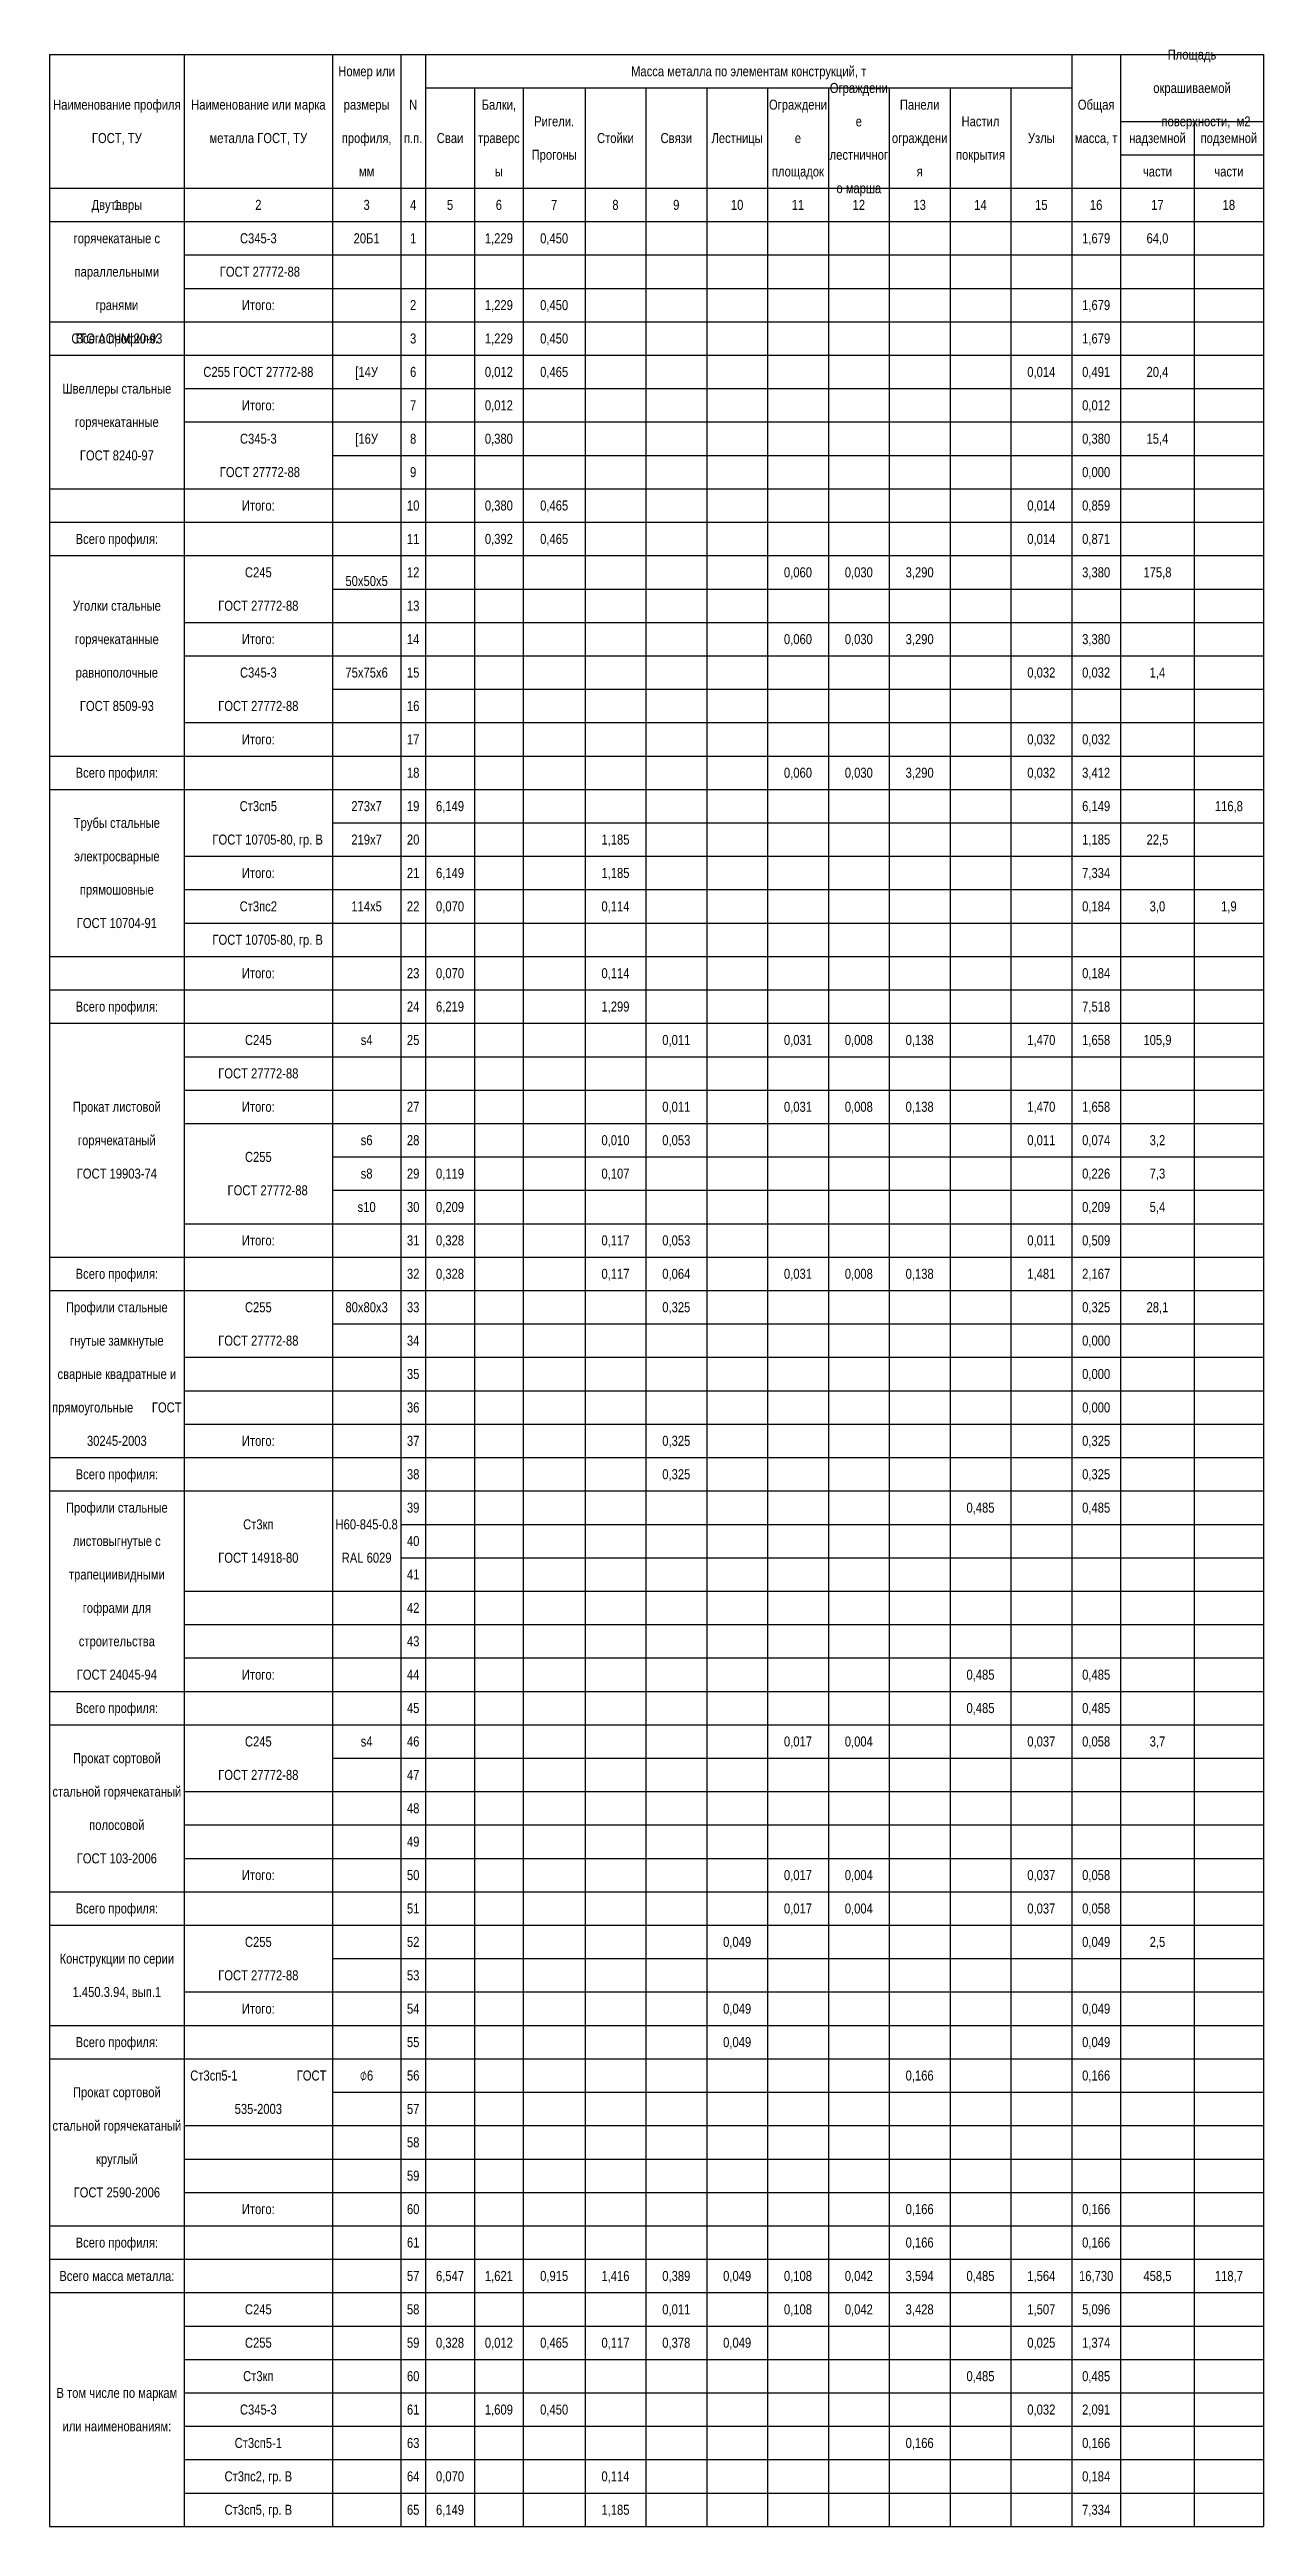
# Model space of a CAD drawing. Header units: millimetres. Extents: x 2718 to 3082, y 222 to 964.
import ezdxf
from ezdxf.enums import TextEntityAlignment as Align

# ---------------------------------------------------------------- set-up
doc = ezdxf.new("R2010")
doc.units = ezdxf.units.MM
doc.styles.get("Standard").update_dxf_attribs({"font": 'arial.ttf'})

# ---------------------------------------------------------------- blocks, each defined once
blk = doc.blocks.new('*U1', base_point=(0, 1.5))
at = {"lineweight": -3}
for p, q in [((0, 0), (40.2598, 0)), ((0, 0), (0, -10)), ((40.2598, 0), (84.6498, 0)), ((40.2598, 0), (40.2598, -10)), ((84.6498, 0), (105.0499, 0)), ((84.6498, 0), (84.6498, -10)), ((105.0499, 0), (112.4997, 0)), ((105.0499, 0), (105.0499, -10)), ((112.4997, 0), (127.1098, 0)), ((112.4997, 0), (112.4997, -10)), ((127.1098, 0), (141.7199, 0)), ((141.7199, 0), (160.19, 0)), ((160.19, 0), (178.3899, 0)), ((178.3899, 0), (196.5898, 0)), ((196.5898, 0), (214.7897, 0)), ((214.7897, 0), (232.9896, 0)), ((232.9896, 0), (251.1895, 0)), ((251.1895, 0), (269.3894, 0)), ((269.3894, 0), (287.5893, 0)), ((287.5893, 0), (305.7892, 0)), ((305.7892, 0), (320.3993, 0)), ((305.7892, 0), (305.7892, -10)), ((320.3993, 0), (342.4592, 0)), ((320.3993, 0), (320.3993, -10)), ((342.4592, 0), (363.1295, 0)), ((363.1295, 0), (363.1295, -10)), ((0, -10), (0, -20)), ((40.2598, -10), (40.2598, -20)), ((84.6498, -10), (84.6498, -20)), ((105.0499, -10), (105.0499, -20)), ((112.4997, -10), (127.1098, -10)), ((112.4997, -10), (112.4997, -20)), ((127.1098, -10), (141.7199, -10)), ((127.1098, -10), (127.1098, -20)), ((141.7199, -10), (160.19, -10)), ((141.7199, -10), (141.7199, -20)), ((160.19, -10), (178.3899, -10)), ((160.19, -10), (160.19, -20)), ((178.3899, -10), (196.5898, -10)), ((178.3899, -10), (178.3899, -20)), ((196.5898, -10), (214.7897, -10)), ((196.5898, -10), (196.5898, -20)), ((214.7897, -10), (232.9896, -10)), ((214.7897, -10), (214.7897, -20)), ((232.9896, -10), (251.1895, -10)), ((232.9896, -10), (232.9896, -20)), ((251.1895, -10), (269.3894, -10)), ((251.1895, -10), (251.1895, -20)), ((269.3894, -10), (287.5893, -10)), ((269.3894, -10), (269.3894, -20)), ((287.5893, -10), (305.7892, -10)), ((287.5893, -10), (287.5893, -20)), ((305.7892, -10), (305.7892, -20)), ((320.3993, -10), (320.3993, -20)), ((363.1295, -10), (363.1295, -20)), ((0, -20), (0, -40)), ((40.2598, -20), (40.2598, -40)), ((84.6498, -20), (84.6498, -40)), ((105.0499, -20), (105.0499, -40)), ((112.4997, -20), (112.4997, -40)), ((127.1098, -20), (127.1098, -40)), ((141.7199, -20), (141.7199, -40)), ((160.19, -20), (160.19, -40)), ((178.3899, -20), (178.3899, -40)), ((196.5898, -20), (196.5898, -40)), ((214.7897, -20), (214.7897, -40)), ((232.9896, -20), (232.9896, -40)), ((251.1895, -20), (251.1895, -40)), ((269.3894, -20), (269.3894, -40)), ((287.5893, -20), (287.5893, -40)), ((305.7892, -20), (305.7892, -40)), ((320.3993, -20), (342.4592, -20)), ((320.3993, -20), (320.3993, -40)), ((342.4592, -20), (363.1295, -20)), ((342.4592, -20), (342.4592, -40)), ((363.1295, -20), (363.1295, -40)), ((0, -40), (40.2598, -40)), ((0, -40), (0, -50)), ((40.2598, -40), (84.6498, -40)), ((40.2598, -40), (40.2598, -50)), ((84.6498, -40), (105.0499, -40)), ((84.6498, -40), (84.6498, -50)), ((105.0499, -40), (112.4997, -40)), ((105.0499, -40), (105.0499, -50)), ((112.4997, -40), (127.1098, -40)), ((112.4997, -40), (112.4997, -50)), ((127.1098, -40), (141.7199, -40)), ((127.1098, -40), (127.1098, -50)), ((141.7199, -40), (160.19, -40)), ((141.7199, -40), (141.7199, -50)), ((160.19, -40), (178.3899, -40)), ((160.19, -40), (160.19, -50)), ((178.3899, -40), (196.5898, -40)), ((178.3899, -40), (178.3899, -50)), ((196.5898, -40), (214.7897, -40)), ((196.5898, -40), (196.5898, -50)), ((214.7897, -40), (232.9896, -40)), ((214.7897, -40), (214.7897, -50)), ((232.9896, -40), (251.1895, -40)), ((232.9896, -40), (232.9896, -50)), ((251.1895, -40), (269.3894, -40)), ((251.1895, -40), (251.1895, -50)), ((269.3894, -40), (287.5893, -40)), ((269.3894, -40), (269.3894, -50)), ((287.5893, -40), (305.7892, -40)), ((287.5893, -40), (287.5893, -50)), ((305.7892, -40), (320.3993, -40)), ((305.7892, -40), (305.7892, -50)), ((320.3993, -40), (342.4592, -40)), ((320.3993, -40), (320.3993, -50)), ((342.4592, -40), (363.1295, -40)), ((342.4592, -40), (342.4592, -50)), ((363.1295, -40), (363.1295, -50)), ((0, -50), (40.2598, -50)), ((0, -50), (0, -70)), ((40.2598, -50), (84.6498, -50)), ((40.2598, -50), (40.2598, -70)), ((84.6498, -50), (105.0499, -50)), ((84.6498, -50), (84.6498, -70)), ((105.0499, -50), (112.4997, -50)), ((105.0499, -50), (105.0499, -70)), ((112.4997, -50), (127.1098, -50)), ((112.4997, -50), (112.4997, -70)), ((127.1098, -50), (141.7199, -50)), ((127.1098, -50), (127.1098, -70)), ((141.7199, -50), (160.19, -50)), ((141.7199, -50), (141.7199, -70)), ((160.19, -50), (178.3899, -50)), ((160.19, -50), (160.19, -70)), ((178.3899, -50), (196.5898, -50)), ((178.3899, -50), (178.3899, -70)), ((196.5898, -50), (214.7897, -50)), ((196.5898, -50), (196.5898, -70)), ((214.7897, -50), (232.9896, -50)), ((214.7897, -50), (214.7897, -70)), ((232.9896, -50), (251.1895, -50)), ((232.9896, -50), (232.9896, -70)), ((251.1895, -50), (269.3894, -50)), ((251.1895, -50), (251.1895, -70)), ((269.3894, -50), (287.5893, -50)), ((269.3894, -50), (269.3894, -70)), ((287.5893, -50), (305.7892, -50)), ((287.5893, -50), (287.5893, -70)), ((305.7892, -50), (320.3993, -50)), ((305.7892, -50), (305.7892, -70)), ((320.3993, -50), (342.4592, -50)), ((320.3993, -50), (320.3993, -70)), ((342.4592, -50), (363.1295, -50)), ((342.4592, -50), (342.4592, -70)), ((363.1295, -50), (363.1295, -70)), ((0, -70), (0, -80)), ((40.2598, -70), (84.6498, -70)), ((40.2598, -70), (40.2598, -80)), ((84.6498, -70), (105.0499, -70)), ((84.6498, -70), (84.6498, -80)), ((105.0499, -70), (112.4997, -70)), ((105.0499, -70), (105.0499, -80)), ((112.4997, -70), (127.1098, -70)), ((112.4997, -70), (112.4997, -80)), ((127.1098, -70), (141.7199, -70)), ((127.1098, -70), (127.1098, -80)), ((141.7199, -70), (160.19, -70)), ((141.7199, -70), (141.7199, -80)), ((160.19, -70), (178.3899, -70)), ((160.19, -70), (160.19, -80)), ((178.3899, -70), (196.5898, -70)), ((178.3899, -70), (178.3899, -80)), ((196.5898, -70), (214.7897, -70)), ((196.5898, -70), (196.5898, -80)), ((214.7897, -70), (232.9896, -70)), ((214.7897, -70), (214.7897, -80)), ((232.9896, -70), (251.1895, -70)), ((232.9896, -70), (232.9896, -80)), ((251.1895, -70), (269.3894, -70)), ((251.1895, -70), (251.1895, -80)), ((269.3894, -70), (287.5893, -70)), ((269.3894, -70), (269.3894, -80)), ((287.5893, -70), (305.7892, -70)), ((287.5893, -70), (287.5893, -80)), ((305.7892, -70), (320.3993, -70)), ((305.7892, -70), (305.7892, -80)), ((320.3993, -70), (342.4592, -70)), ((320.3993, -70), (320.3993, -80)), ((342.4592, -70), (363.1295, -70)), ((342.4592, -70), (342.4592, -80)), ((363.1295, -70), (363.1295, -80)), ((0, -80), (40.2598, -80)), ((0, -80), (0, -90)), ((40.2598, -80), (84.6498, -80)), ((40.2598, -80), (40.2598, -90)), ((84.6498, -80), (105.0499, -80)), ((84.6498, -80), (84.6498, -90)), ((105.0499, -80), (112.4997, -80)), ((105.0499, -80), (105.0499, -90)), ((112.4997, -80), (127.1098, -80)), ((112.4997, -80), (112.4997, -90)), ((127.1098, -80), (141.7199, -80)), ((127.1098, -80), (127.1098, -90)), ((141.7199, -80), (160.19, -80)), ((141.7199, -80), (141.7199, -90)), ((160.19, -80), (178.3899, -80)), ((160.19, -80), (160.19, -90)), ((178.3899, -80), (196.5898, -80)), ((178.3899, -80), (178.3899, -90)), ((196.5898, -80), (214.7897, -80)), ((196.5898, -80), (196.5898, -90)), ((214.7897, -80), (232.9896, -80)), ((214.7897, -80), (214.7897, -90)), ((232.9896, -80), (251.1895, -80)), ((232.9896, -80), (232.9896, -90)), ((251.1895, -80), (269.3894, -80)), ((251.1895, -80), (251.1895, -90)), ((269.3894, -80), (287.5893, -80)), ((269.3894, -80), (269.3894, -90)), ((287.5893, -80), (305.7892, -80)), ((287.5893, -80), (287.5893, -90)), ((305.7892, -80), (320.3993, -80)), ((305.7892, -80), (305.7892, -90)), ((320.3993, -80), (342.4592, -80)), ((320.3993, -80), (320.3993, -90)), ((342.4592, -80), (363.1295, -80)), ((342.4592, -80), (342.4592, -90)), ((363.1295, -80), (363.1295, -90)), ((0, -90), (40.2598, -90)), ((0, -90), (0, -100)), ((40.2598, -90), (84.6498, -90)), ((40.2598, -90), (40.2598, -100)), ((84.6498, -90), (105.0499, -90)), ((84.6498, -90), (84.6498, -100)), ((105.0499, -90), (112.4997, -90)), ((105.0499, -90), (105.0499, -100)), ((112.4997, -90), (127.1098, -90)), ((112.4997, -90), (112.4997, -100)), ((127.1098, -90), (141.7199, -90)), ((127.1098, -90), (127.1098, -100)), ((141.7199, -90), (160.19, -90)), ((141.7199, -90), (141.7199, -100)), ((160.19, -90), (178.3899, -90)), ((160.19, -90), (160.19, -100)), ((178.3899, -90), (196.5898, -90)), ((178.3899, -90), (178.3899, -100)), ((196.5898, -90), (214.7897, -90)), ((196.5898, -90), (196.5898, -100)), ((214.7897, -90), (232.9896, -90)), ((214.7897, -90), (214.7897, -100)), ((232.9896, -90), (251.1895, -90)), ((232.9896, -90), (232.9896, -100)), ((251.1895, -90), (269.3894, -90)), ((251.1895, -90), (251.1895, -100)), ((269.3894, -90), (287.5893, -90)), ((269.3894, -90), (269.3894, -100)), ((287.5893, -90), (305.7892, -90)), ((287.5893, -90), (287.5893, -100)), ((305.7892, -90), (320.3993, -90)), ((305.7892, -90), (305.7892, -100)), ((320.3993, -90), (342.4592, -90)), ((320.3993, -90), (320.3993, -100)), ((342.4592, -90), (363.1295, -90)), ((342.4592, -90), (342.4592, -100)), ((363.1295, -90), (363.1295, -100)), ((0, -100), (0, -110)), ((40.2598, -100), (84.6498, -100)), ((40.2598, -100), (40.2598, -110)), ((84.6498, -100), (105.0499, -100)), ((84.6498, -100), (84.6498, -110)), ((105.0499, -100), (112.4997, -100)), ((105.0499, -100), (105.0499, -110)), ((112.4997, -100), (127.1098, -100)), ((112.4997, -100), (112.4997, -110)), ((127.1098, -100), (141.7199, -100)), ((127.1098, -100), (127.1098, -110)), ((141.7199, -100), (160.19, -100)), ((141.7199, -100), (141.7199, -110)), ((160.19, -100), (178.3899, -100)), ((160.19, -100), (160.19, -110)), ((178.3899, -100), (196.5898, -100)), ((178.3899, -100), (178.3899, -110)), ((196.5898, -100), (214.7897, -100)), ((196.5898, -100), (196.5898, -110)), ((214.7897, -100), (232.9896, -100)), ((214.7897, -100), (214.7897, -110)), ((232.9896, -100), (251.1895, -100)), ((232.9896, -100), (232.9896, -110)), ((251.1895, -100), (269.3894, -100)), ((251.1895, -100), (251.1895, -110)), ((269.3894, -100), (287.5893, -100)), ((269.3894, -100), (269.3894, -110)), ((287.5893, -100), (305.7892, -100)), ((287.5893, -100), (287.5893, -110)), ((305.7892, -100), (320.3993, -100)), ((305.7892, -100), (305.7892, -110)), ((320.3993, -100), (342.4592, -100)), ((320.3993, -100), (320.3993, -110)), ((342.4592, -100), (363.1295, -100)), ((342.4592, -100), (342.4592, -110)), ((363.1295, -100), (363.1295, -110)), ((0, -110), (0, -120)), ((40.2598, -110), (84.6498, -110)), ((40.2598, -110), (40.2598, -120)), ((84.6498, -110), (105.0499, -110)), ((84.6498, -110), (84.6498, -120)), ((105.0499, -110), (112.4997, -110)), ((105.0499, -110), (105.0499, -120)), ((112.4997, -110), (127.1098, -110)), ((112.4997, -110), (112.4997, -120)), ((127.1098, -110), (141.7199, -110)), ((127.1098, -110), (127.1098, -120)), ((141.7199, -110), (160.19, -110)), ((141.7199, -110), (141.7199, -120)), ((160.19, -110), (178.3899, -110)), ((160.19, -110), (160.19, -120)), ((178.3899, -110), (196.5898, -110)), ((178.3899, -110), (178.3899, -120)), ((196.5898, -110), (214.7897, -110)), ((196.5898, -110), (196.5898, -120)), ((214.7897, -110), (232.9896, -110)), ((214.7897, -110), (214.7897, -120)), ((232.9896, -110), (251.1895, -110)), ((232.9896, -110), (232.9896, -120)), ((251.1895, -110), (269.3894, -110)), ((251.1895, -110), (251.1895, -120)), ((269.3894, -110), (287.5893, -110)), ((269.3894, -110), (269.3894, -120)), ((287.5893, -110), (305.7892, -110)), ((287.5893, -110), (287.5893, -120)), ((305.7892, -110), (320.3993, -110)), ((305.7892, -110), (305.7892, -120)), ((320.3993, -110), (342.4592, -110)), ((320.3993, -110), (320.3993, -120)), ((342.4592, -110), (363.1295, -110)), ((342.4592, -110), (342.4592, -120)), ((363.1295, -110), (363.1295, -120)), ((0, -120), (0, -130)), ((40.2598, -120), (40.2598, -130)), ((84.6498, -120), (105.0499, -120)), ((84.6498, -120), (84.6498, -130)), ((105.0499, -120), (112.4997, -120)), ((105.0499, -120), (105.0499, -130)), ((112.4997, -120), (127.1098, -120)), ((112.4997, -120), (112.4997, -130)), ((127.1098, -120), (141.7199, -120)), ((127.1098, -120), (127.1098, -130)), ((141.7199, -120), (160.19, -120)), ((141.7199, -120), (141.7199, -130)), ((160.19, -120), (178.3899, -120)), ((160.19, -120), (160.19, -130)), ((178.3899, -120), (196.5898, -120)), ((178.3899, -120), (178.3899, -130)), ((196.5898, -120), (214.7897, -120)), ((196.5898, -120), (196.5898, -130)), ((214.7897, -120), (232.9896, -120)), ((214.7897, -120), (214.7897, -130)), ((232.9896, -120), (251.1895, -120)), ((232.9896, -120), (232.9896, -130)), ((251.1895, -120), (269.3894, -120)), ((251.1895, -120), (251.1895, -130)), ((269.3894, -120), (287.5893, -120)), ((269.3894, -120), (269.3894, -130)), ((287.5893, -120), (305.7892, -120)), ((287.5893, -120), (287.5893, -130)), ((305.7892, -120), (320.3993, -120)), ((305.7892, -120), (305.7892, -130)), ((320.3993, -120), (342.4592, -120)), ((320.3993, -120), (320.3993, -130)), ((342.4592, -120), (363.1295, -120)), ((342.4592, -120), (342.4592, -130)), ((363.1295, -120), (363.1295, -130)), ((0, -130), (40.2598, -130)), ((0, -130), (0, -140)), ((40.2598, -130), (84.6498, -130)), ((40.2598, -130), (40.2598, -140)), ((84.6498, -130), (105.0499, -130)), ((84.6498, -130), (84.6498, -140)), ((105.0499, -130), (112.4997, -130)), ((105.0499, -130), (105.0499, -140)), ((112.4997, -130), (127.1098, -130)), ((112.4997, -130), (112.4997, -140)), ((127.1098, -130), (141.7199, -130)), ((127.1098, -130), (127.1098, -140)), ((141.7199, -130), (160.19, -130)), ((141.7199, -130), (141.7199, -140)), ((160.19, -130), (178.3899, -130)), ((160.19, -130), (160.19, -140)), ((178.3899, -130), (196.5898, -130)), ((178.3899, -130), (178.3899, -140)), ((196.5898, -130), (214.7897, -130)), ((196.5898, -130), (196.5898, -140)), ((214.7897, -130), (232.9896, -130)), ((214.7897, -130), (214.7897, -140)), ((232.9896, -130), (251.1895, -130)), ((232.9896, -130), (232.9896, -140)), ((251.1895, -130), (269.3894, -130)), ((251.1895, -130), (251.1895, -140)), ((269.3894, -130), (287.5893, -130)), ((269.3894, -130), (269.3894, -140)), ((287.5893, -130), (305.7892, -130)), ((287.5893, -130), (287.5893, -140)), ((305.7892, -130), (320.3993, -130)), ((305.7892, -130), (305.7892, -140)), ((320.3993, -130), (342.4592, -130)), ((320.3993, -130), (320.3993, -140)), ((342.4592, -130), (363.1295, -130)), ((342.4592, -130), (342.4592, -140)), ((363.1295, -130), (363.1295, -140)), ((0, -140), (40.2598, -140)), ((0, -140), (0, -150)), ((40.2598, -140), (84.6498, -140)), ((40.2598, -140), (40.2598, -150)), ((84.6498, -140), (105.0499, -140)), ((84.6498, -140), (84.6498, -150)), ((105.0499, -140), (112.4997, -140)), ((105.0499, -140), (105.0499, -150)), ((112.4997, -140), (127.1098, -140)), ((112.4997, -140), (112.4997, -150)), ((127.1098, -140), (141.7199, -140)), ((127.1098, -140), (127.1098, -150)), ((141.7199, -140), (160.19, -140)), ((141.7199, -140), (141.7199, -150)), ((160.19, -140), (178.3899, -140)), ((160.19, -140), (160.19, -150)), ((178.3899, -140), (196.5898, -140)), ((178.3899, -140), (178.3899, -150)), ((196.5898, -140), (214.7897, -140)), ((196.5898, -140), (196.5898, -150)), ((214.7897, -140), (232.9896, -140)), ((214.7897, -140), (214.7897, -150)), ((232.9896, -140), (251.1895, -140)), ((232.9896, -140), (232.9896, -150)), ((251.1895, -140), (269.3894, -140)), ((251.1895, -140), (251.1895, -150)), ((269.3894, -140), (287.5893, -140)), ((269.3894, -140), (269.3894, -150)), ((287.5893, -140), (305.7892, -140)), ((287.5893, -140), (287.5893, -150)), ((305.7892, -140), (320.3993, -140)), ((305.7892, -140), (305.7892, -150)), ((320.3993, -140), (342.4592, -140)), ((320.3993, -140), (320.3993, -150)), ((342.4592, -140), (363.1295, -140)), ((342.4592, -140), (342.4592, -150)), ((363.1295, -140), (363.1295, -150)), ((0, -150), (40.2598, -150)), ((0, -150), (0, -160)), ((40.2598, -150), (84.6498, -150)), ((40.2598, -150), (40.2598, -160)), ((84.6498, -150), (105.0499, -150)), ((84.6498, -150), (84.6498, -160)), ((105.0499, -150), (112.4997, -150)), ((105.0499, -150), (105.0499, -160)), ((112.4997, -150), (127.1098, -150)), ((112.4997, -150), (112.4997, -160)), ((127.1098, -150), (141.7199, -150)), ((127.1098, -150), (127.1098, -160)), ((141.7199, -150), (160.19, -150)), ((141.7199, -150), (141.7199, -160)), ((160.19, -150), (178.3899, -150)), ((160.19, -150), (160.19, -160)), ((178.3899, -150), (196.5898, -150)), ((178.3899, -150), (178.3899, -160)), ((196.5898, -150), (214.7897, -150)), ((196.5898, -150), (196.5898, -160)), ((214.7897, -150), (232.9896, -150)), ((214.7897, -150), (214.7897, -160)), ((232.9896, -150), (251.1895, -150)), ((232.9896, -150), (232.9896, -160)), ((251.1895, -150), (269.3894, -150)), ((251.1895, -150), (251.1895, -160)), ((269.3894, -150), (287.5893, -150)), ((269.3894, -150), (269.3894, -160)), ((287.5893, -150), (305.7892, -150)), ((287.5893, -150), (287.5893, -160)), ((305.7892, -150), (320.3993, -150)), ((305.7892, -150), (305.7892, -160)), ((320.3993, -150), (342.4592, -150)), ((320.3993, -150), (320.3993, -160)), ((342.4592, -150), (363.1295, -150)), ((342.4592, -150), (342.4592, -160)), ((363.1295, -150), (363.1295, -160)), ((0, -160), (0, -170)), ((40.2598, -160), (40.2598, -170)), ((84.6498, -160), (105.0499, -160)), ((84.6498, -160), (84.6498, -170)), ((105.0499, -160), (112.4997, -160)), ((105.0499, -160), (105.0499, -170)), ((112.4997, -160), (127.1098, -160)), ((112.4997, -160), (112.4997, -170)), ((127.1098, -160), (141.7199, -160)), ((127.1098, -160), (127.1098, -170)), ((141.7199, -160), (160.19, -160)), ((141.7199, -160), (141.7199, -170)), ((160.19, -160), (178.3899, -160)), ((160.19, -160), (160.19, -170)), ((178.3899, -160), (196.5898, -160)), ((178.3899, -160), (178.3899, -170)), ((196.5898, -160), (214.7897, -160)), ((196.5898, -160), (196.5898, -170)), ((214.7897, -160), (232.9896, -160)), ((214.7897, -160), (214.7897, -170)), ((232.9896, -160), (251.1895, -160)), ((232.9896, -160), (232.9896, -170)), ((251.1895, -160), (269.3894, -160)), ((251.1895, -160), (251.1895, -170)), ((269.3894, -160), (287.5893, -160)), ((269.3894, -160), (269.3894, -170)), ((287.5893, -160), (305.7892, -160)), ((287.5893, -160), (287.5893, -170)), ((305.7892, -160), (320.3993, -160)), ((305.7892, -160), (305.7892, -170)), ((320.3993, -160), (342.4592, -160)), ((320.3993, -160), (320.3993, -170)), ((342.4592, -160), (363.1295, -160)), ((342.4592, -160), (342.4592, -170)), ((363.1295, -160), (363.1295, -170)), ((0, -170), (0, -180)), ((40.2598, -170), (84.6498, -170)), ((40.2598, -170), (40.2598, -180)), ((84.6498, -170), (105.0499, -170)), ((84.6498, -170), (84.6498, -180)), ((105.0499, -170), (112.4997, -170)), ((105.0499, -170), (105.0499, -180)), ((112.4997, -170), (127.1098, -170)), ((112.4997, -170), (112.4997, -180)), ((127.1098, -170), (141.7199, -170)), ((127.1098, -170), (127.1098, -180)), ((141.7199, -170), (160.19, -170)), ((141.7199, -170), (141.7199, -180)), ((160.19, -170), (178.3899, -170)), ((160.19, -170), (160.19, -180)), ((178.3899, -170), (196.5898, -170)), ((178.3899, -170), (178.3899, -180)), ((196.5898, -170), (214.7897, -170)), ((196.5898, -170), (196.5898, -180)), ((214.7897, -170), (232.9896, -170)), ((214.7897, -170), (214.7897, -180)), ((232.9896, -170), (251.1895, -170)), ((232.9896, -170), (232.9896, -180)), ((251.1895, -170), (269.3894, -170)), ((251.1895, -170), (251.1895, -180)), ((269.3894, -170), (287.5893, -170)), ((269.3894, -170), (269.3894, -180)), ((287.5893, -170), (305.7892, -170)), ((287.5893, -170), (287.5893, -180)), ((305.7892, -170), (320.3993, -170)), ((305.7892, -170), (305.7892, -180)), ((320.3993, -170), (342.4592, -170)), ((320.3993, -170), (320.3993, -180)), ((342.4592, -170), (363.1295, -170)), ((342.4592, -170), (342.4592, -180)), ((363.1295, -170), (363.1295, -180)), ((0, -180), (0, -190)), ((40.2598, -180), (84.6498, -180)), ((40.2598, -180), (40.2598, -190)), ((84.6498, -180), (105.0499, -180)), ((84.6498, -180), (84.6498, -190)), ((105.0499, -180), (112.4997, -180)), ((105.0499, -180), (105.0499, -190)), ((112.4997, -180), (127.1098, -180)), ((112.4997, -180), (112.4997, -190)), ((127.1098, -180), (141.7199, -180)), ((127.1098, -180), (127.1098, -190)), ((141.7199, -180), (160.19, -180)), ((141.7199, -180), (141.7199, -190)), ((160.19, -180), (178.3899, -180)), ((160.19, -180), (160.19, -190)), ((178.3899, -180), (196.5898, -180)), ((178.3899, -180), (178.3899, -190)), ((196.5898, -180), (214.7897, -180)), ((196.5898, -180), (196.5898, -190)), ((214.7897, -180), (232.9896, -180)), ((214.7897, -180), (214.7897, -190)), ((232.9896, -180), (251.1895, -180)), ((232.9896, -180), (232.9896, -190)), ((251.1895, -180), (269.3894, -180)), ((251.1895, -180), (251.1895, -190)), ((269.3894, -180), (287.5893, -180)), ((269.3894, -180), (269.3894, -190)), ((287.5893, -180), (305.7892, -180)), ((287.5893, -180), (287.5893, -190)), ((305.7892, -180), (320.3993, -180)), ((305.7892, -180), (305.7892, -190)), ((320.3993, -180), (342.4592, -180)), ((320.3993, -180), (320.3993, -190)), ((342.4592, -180), (363.1295, -180)), ((342.4592, -180), (342.4592, -190)), ((363.1295, -180), (363.1295, -190)), ((0, -190), (0, -200)), ((40.2598, -190), (40.2598, -200)), ((84.6498, -190), (105.0499, -190)), ((84.6498, -190), (84.6498, -200)), ((105.0499, -190), (112.4997, -190)), ((105.0499, -190), (105.0499, -200)), ((112.4997, -190), (127.1098, -190)), ((112.4997, -190), (112.4997, -200)), ((127.1098, -190), (141.7199, -190)), ((127.1098, -190), (127.1098, -200)), ((141.7199, -190), (160.19, -190)), ((141.7199, -190), (141.7199, -200)), ((160.19, -190), (178.3899, -190)), ((160.19, -190), (160.19, -200)), ((178.3899, -190), (196.5898, -190)), ((178.3899, -190), (178.3899, -200)), ((196.5898, -190), (214.7897, -190)), ((196.5898, -190), (196.5898, -200)), ((214.7897, -190), (232.9896, -190)), ((214.7897, -190), (214.7897, -200)), ((232.9896, -190), (251.1895, -190)), ((232.9896, -190), (232.9896, -200)), ((251.1895, -190), (269.3894, -190)), ((251.1895, -190), (251.1895, -200)), ((269.3894, -190), (287.5893, -190)), ((269.3894, -190), (269.3894, -200)), ((287.5893, -190), (305.7892, -190)), ((287.5893, -190), (287.5893, -200)), ((305.7892, -190), (320.3993, -190)), ((305.7892, -190), (305.7892, -200)), ((320.3993, -190), (342.4592, -190)), ((320.3993, -190), (320.3993, -200)), ((342.4592, -190), (363.1295, -190)), ((342.4592, -190), (342.4592, -200)), ((363.1295, -190), (363.1295, -200)), ((0, -200), (0, -210)), ((40.2598, -200), (84.6498, -200)), ((40.2598, -200), (40.2598, -210)), ((84.6498, -200), (105.0499, -200)), ((84.6498, -200), (84.6498, -210)), ((105.0499, -200), (112.4997, -200)), ((105.0499, -200), (105.0499, -210)), ((112.4997, -200), (127.1098, -200)), ((112.4997, -200), (112.4997, -210)), ((127.1098, -200), (141.7199, -200)), ((127.1098, -200), (127.1098, -210)), ((141.7199, -200), (160.19, -200)), ((141.7199, -200), (141.7199, -210)), ((160.19, -200), (178.3899, -200)), ((160.19, -200), (160.19, -210)), ((178.3899, -200), (196.5898, -200)), ((178.3899, -200), (178.3899, -210)), ((196.5898, -200), (214.7897, -200)), ((196.5898, -200), (196.5898, -210)), ((214.7897, -200), (232.9896, -200)), ((214.7897, -200), (214.7897, -210)), ((232.9896, -200), (251.1895, -200)), ((232.9896, -200), (232.9896, -210)), ((251.1895, -200), (269.3894, -200)), ((251.1895, -200), (251.1895, -210)), ((269.3894, -200), (287.5893, -200)), ((269.3894, -200), (269.3894, -210)), ((287.5893, -200), (305.7892, -200)), ((287.5893, -200), (287.5893, -210)), ((305.7892, -200), (320.3993, -200)), ((305.7892, -200), (305.7892, -210)), ((320.3993, -200), (342.4592, -200)), ((320.3993, -200), (320.3993, -210)), ((342.4592, -200), (363.1295, -200)), ((342.4592, -200), (342.4592, -210)), ((363.1295, -200), (363.1295, -210)), ((0, -210), (40.2598, -210)), ((0, -210), (0, -220)), ((40.2598, -210), (84.6498, -210)), ((40.2598, -210), (40.2598, -220)), ((84.6498, -210), (105.0499, -210)), ((84.6498, -210), (84.6498, -220)), ((105.0499, -210), (112.4997, -210)), ((105.0499, -210), (105.0499, -220)), ((112.4997, -210), (127.1098, -210)), ((112.4997, -210), (112.4997, -220)), ((127.1098, -210), (141.7199, -210)), ((127.1098, -210), (127.1098, -220)), ((141.7199, -210), (160.19, -210)), ((141.7199, -210), (141.7199, -220)), ((160.19, -210), (178.3899, -210)), ((160.19, -210), (160.19, -220)), ((178.3899, -210), (196.5898, -210)), ((178.3899, -210), (178.3899, -220)), ((196.5898, -210), (214.7897, -210)), ((196.5898, -210), (196.5898, -220)), ((214.7897, -210), (232.9896, -210)), ((214.7897, -210), (214.7897, -220)), ((232.9896, -210), (251.1895, -210)), ((232.9896, -210), (232.9896, -220)), ((251.1895, -210), (269.3894, -210)), ((251.1895, -210), (251.1895, -220)), ((269.3894, -210), (287.5893, -210)), ((269.3894, -210), (269.3894, -220)), ((287.5893, -210), (305.7892, -210)), ((287.5893, -210), (287.5893, -220)), ((305.7892, -210), (320.3993, -210)), ((305.7892, -210), (305.7892, -220)), ((320.3993, -210), (342.4592, -210)), ((320.3993, -210), (320.3993, -220)), ((342.4592, -210), (363.1295, -210)), ((342.4592, -210), (342.4592, -220)), ((363.1295, -210), (363.1295, -220)), ((0, -220), (40.2598, -220)), ((0, -220), (0, -230)), ((40.2598, -220), (84.6498, -220)), ((40.2598, -220), (40.2598, -230)), ((84.6498, -220), (105.0499, -220)), ((84.6498, -220), (84.6498, -230)), ((105.0499, -220), (112.4997, -220)), ((105.0499, -220), (105.0499, -230)), ((112.4997, -220), (127.1098, -220)), ((112.4997, -220), (112.4997, -230)), ((127.1098, -220), (141.7199, -220)), ((127.1098, -220), (127.1098, -230)), ((141.7199, -220), (160.19, -220)), ((141.7199, -220), (141.7199, -230)), ((160.19, -220), (178.3899, -220)), ((160.19, -220), (160.19, -230)), ((178.3899, -220), (196.5898, -220)), ((178.3899, -220), (178.3899, -230)), ((196.5898, -220), (214.7897, -220)), ((196.5898, -220), (196.5898, -230)), ((214.7897, -220), (232.9896, -220)), ((214.7897, -220), (214.7897, -230)), ((232.9896, -220), (251.1895, -220)), ((232.9896, -220), (232.9896, -230)), ((251.1895, -220), (269.3894, -220)), ((251.1895, -220), (251.1895, -230)), ((269.3894, -220), (287.5893, -220)), ((269.3894, -220), (269.3894, -230)), ((287.5893, -220), (305.7892, -220)), ((287.5893, -220), (287.5893, -230)), ((305.7892, -220), (320.3993, -220)), ((305.7892, -220), (305.7892, -230)), ((320.3993, -220), (342.4592, -220)), ((320.3993, -220), (320.3993, -230)), ((342.4592, -220), (363.1295, -220)), ((342.4592, -220), (342.4592, -230)), ((363.1295, -220), (363.1295, -230)), ((0, -230), (0, -240)), ((40.2598, -230), (40.2598, -240)), ((84.6498, -230), (105.0499, -230)), ((84.6498, -230), (84.6498, -240)), ((105.0499, -230), (112.4997, -230)), ((105.0499, -230), (105.0499, -240)), ((112.4997, -230), (127.1098, -230)), ((112.4997, -230), (112.4997, -240)), ((127.1098, -230), (141.7199, -230)), ((127.1098, -230), (127.1098, -240)), ((141.7199, -230), (160.19, -230)), ((141.7199, -230), (141.7199, -240)), ((160.19, -230), (178.3899, -230)), ((160.19, -230), (160.19, -240)), ((178.3899, -230), (196.5898, -230)), ((178.3899, -230), (178.3899, -240)), ((196.5898, -230), (214.7897, -230)), ((196.5898, -230), (196.5898, -240)), ((214.7897, -230), (232.9896, -230)), ((214.7897, -230), (214.7897, -240)), ((232.9896, -230), (251.1895, -230)), ((232.9896, -230), (232.9896, -240)), ((251.1895, -230), (269.3894, -230)), ((251.1895, -230), (251.1895, -240)), ((269.3894, -230), (287.5893, -230)), ((269.3894, -230), (269.3894, -240)), ((287.5893, -230), (305.7892, -230)), ((287.5893, -230), (287.5893, -240)), ((305.7892, -230), (320.3993, -230)), ((305.7892, -230), (305.7892, -240)), ((320.3993, -230), (342.4592, -230)), ((320.3993, -230), (320.3993, -240)), ((342.4592, -230), (363.1295, -230)), ((342.4592, -230), (342.4592, -240)), ((363.1295, -230), (363.1295, -240)), ((0, -240), (0, -250)), ((40.2598, -240), (84.6498, -240)), ((40.2598, -240), (40.2598, -250)), ((84.6498, -240), (105.0499, -240)), ((84.6498, -240), (84.6498, -250)), ((105.0499, -240), (112.4997, -240)), ((105.0499, -240), (105.0499, -250)), ((112.4997, -240), (127.1098, -240)), ((112.4997, -240), (112.4997, -250)), ((127.1098, -240), (141.7199, -240)), ((127.1098, -240), (127.1098, -250)), ((141.7199, -240), (160.19, -240)), ((141.7199, -240), (141.7199, -250)), ((160.19, -240), (178.3899, -240)), ((160.19, -240), (160.19, -250)), ((178.3899, -240), (196.5898, -240)), ((178.3899, -240), (178.3899, -250)), ((196.5898, -240), (214.7897, -240)), ((196.5898, -240), (196.5898, -250)), ((214.7897, -240), (232.9896, -240)), ((214.7897, -240), (214.7897, -250)), ((232.9896, -240), (251.1895, -240)), ((232.9896, -240), (232.9896, -250)), ((251.1895, -240), (269.3894, -240)), ((251.1895, -240), (251.1895, -250)), ((269.3894, -240), (287.5893, -240)), ((269.3894, -240), (269.3894, -250)), ((287.5893, -240), (305.7892, -240)), ((287.5893, -240), (287.5893, -250)), ((305.7892, -240), (320.3993, -240)), ((305.7892, -240), (305.7892, -250)), ((320.3993, -240), (342.4592, -240)), ((320.3993, -240), (320.3993, -250)), ((342.4592, -240), (363.1295, -240)), ((342.4592, -240), (342.4592, -250)), ((363.1295, -240), (363.1295, -250)), ((0, -250), (0, -270)), ((40.2598, -250), (84.6498, -250)), ((40.2598, -250), (40.2598, -270)), ((84.6498, -250), (105.0499, -250)), ((84.6498, -250), (84.6498, -270)), ((105.0499, -250), (112.4997, -250)), ((105.0499, -250), (105.0499, -270)), ((112.4997, -250), (127.1098, -250)), ((112.4997, -250), (112.4997, -270)), ((127.1098, -250), (141.7199, -250)), ((127.1098, -250), (127.1098, -270)), ((141.7199, -250), (160.19, -250)), ((141.7199, -250), (141.7199, -270)), ((160.19, -250), (178.3899, -250)), ((160.19, -250), (160.19, -270)), ((178.3899, -250), (196.5898, -250)), ((178.3899, -250), (178.3899, -270)), ((196.5898, -250), (214.7897, -250)), ((196.5898, -250), (196.5898, -270)), ((214.7897, -250), (232.9896, -250)), ((214.7897, -250), (214.7897, -270)), ((232.9896, -250), (251.1895, -250)), ((232.9896, -250), (232.9896, -270)), ((251.1895, -250), (269.3894, -250)), ((251.1895, -250), (251.1895, -270)), ((269.3894, -250), (287.5893, -250)), ((269.3894, -250), (269.3894, -270)), ((287.5893, -250), (305.7892, -250)), ((287.5893, -250), (287.5893, -270)), ((305.7892, -250), (320.3993, -250)), ((305.7892, -250), (305.7892, -270)), ((320.3993, -250), (342.4592, -250)), ((320.3993, -250), (320.3993, -270)), ((342.4592, -250), (363.1295, -250)), ((342.4592, -250), (342.4592, -270)), ((363.1295, -250), (363.1295, -270)), ((0, -270), (40.2598, -270)), ((0, -270), (0, -280)), ((40.2598, -270), (84.6498, -270)), ((40.2598, -270), (40.2598, -280)), ((84.6498, -270), (105.0499, -270)), ((84.6498, -270), (84.6498, -280)), ((105.0499, -270), (112.4997, -270)), ((105.0499, -270), (105.0499, -280)), ((112.4997, -270), (127.1098, -270)), ((112.4997, -270), (112.4997, -280)), ((127.1098, -270), (141.7199, -270)), ((127.1098, -270), (127.1098, -280)), ((141.7199, -270), (160.19, -270)), ((141.7199, -270), (141.7199, -280)), ((160.19, -270), (178.3899, -270)), ((160.19, -270), (160.19, -280)), ((178.3899, -270), (196.5898, -270)), ((178.3899, -270), (178.3899, -280)), ((196.5898, -270), (214.7897, -270)), ((196.5898, -270), (196.5898, -280)), ((214.7897, -270), (232.9896, -270)), ((214.7897, -270), (214.7897, -280)), ((232.9896, -270), (251.1895, -270)), ((232.9896, -270), (232.9896, -280)), ((251.1895, -270), (269.3894, -270)), ((251.1895, -270), (251.1895, -280)), ((269.3894, -270), (287.5893, -270)), ((269.3894, -270), (269.3894, -280)), ((287.5893, -270), (305.7892, -270)), ((287.5893, -270), (287.5893, -280)), ((305.7892, -270), (320.3993, -270)), ((305.7892, -270), (305.7892, -280)), ((320.3993, -270), (342.4592, -270)), ((320.3993, -270), (320.3993, -280)), ((342.4592, -270), (363.1295, -270)), ((342.4592, -270), (342.4592, -280)), ((363.1295, -270), (363.1295, -280)), ((0, -280), (40.2598, -280)), ((0, -280), (0, -290)), ((40.2598, -280), (84.6498, -280)), ((40.2598, -280), (40.2598, -290)), ((84.6498, -280), (105.0499, -280)), ((84.6498, -280), (84.6498, -290)), ((105.0499, -280), (112.4997, -280)), ((105.0499, -280), (105.0499, -290)), ((112.4997, -280), (127.1098, -280)), ((112.4997, -280), (112.4997, -290)), ((127.1098, -280), (141.7199, -280)), ((127.1098, -280), (127.1098, -290)), ((141.7199, -280), (160.19, -280)), ((141.7199, -280), (141.7199, -290)), ((160.19, -280), (178.3899, -280)), ((160.19, -280), (160.19, -290)), ((178.3899, -280), (196.5898, -280)), ((178.3899, -280), (178.3899, -290)), ((196.5898, -280), (214.7897, -280)), ((196.5898, -280), (196.5898, -290)), ((214.7897, -280), (232.9896, -280)), ((214.7897, -280), (214.7897, -290)), ((232.9896, -280), (251.1895, -280)), ((232.9896, -280), (232.9896, -290)), ((251.1895, -280), (269.3894, -280)), ((251.1895, -280), (251.1895, -290)), ((269.3894, -280), (287.5893, -280)), ((269.3894, -280), (269.3894, -290)), ((287.5893, -280), (305.7892, -280)), ((287.5893, -280), (287.5893, -290)), ((305.7892, -280), (320.3993, -280)), ((305.7892, -280), (305.7892, -290)), ((320.3993, -280), (342.4592, -280)), ((320.3993, -280), (320.3993, -290)), ((342.4592, -280), (363.1295, -280)), ((342.4592, -280), (342.4592, -290)), ((363.1295, -280), (363.1295, -290)), ((0, -290), (40.2598, -290)), ((0, -290), (0, -310)), ((40.2598, -290), (84.6498, -290)), ((40.2598, -290), (40.2598, -310)), ((84.6498, -290), (105.0499, -290)), ((84.6498, -290), (84.6498, -310)), ((105.0499, -290), (112.4997, -290)), ((105.0499, -290), (105.0499, -310)), ((112.4997, -290), (127.1098, -290)), ((112.4997, -290), (112.4997, -310)), ((127.1098, -290), (141.7199, -290)), ((127.1098, -290), (127.1098, -310)), ((141.7199, -290), (160.19, -290)), ((141.7199, -290), (141.7199, -310)), ((160.19, -290), (178.3899, -290)), ((160.19, -290), (160.19, -310)), ((178.3899, -290), (196.5898, -290)), ((178.3899, -290), (178.3899, -310)), ((196.5898, -290), (214.7897, -290)), ((196.5898, -290), (196.5898, -310)), ((214.7897, -290), (232.9896, -290)), ((214.7897, -290), (214.7897, -310)), ((232.9896, -290), (251.1895, -290)), ((232.9896, -290), (232.9896, -310)), ((251.1895, -290), (269.3894, -290)), ((251.1895, -290), (251.1895, -310)), ((269.3894, -290), (287.5893, -290)), ((269.3894, -290), (269.3894, -310)), ((287.5893, -290), (305.7892, -290)), ((287.5893, -290), (287.5893, -310)), ((305.7892, -290), (320.3993, -290)), ((305.7892, -290), (305.7892, -310)), ((320.3993, -290), (342.4592, -290)), ((320.3993, -290), (320.3993, -310)), ((342.4592, -290), (363.1295, -290)), ((342.4592, -290), (342.4592, -310)), ((363.1295, -290), (363.1295, -310)), ((0, -310), (0, -320)), ((40.2598, -310), (84.6498, -310)), ((40.2598, -310), (40.2598, -320)), ((84.6498, -310), (105.0499, -310)), ((84.6498, -310), (84.6498, -320)), ((105.0499, -310), (112.4997, -310)), ((105.0499, -310), (105.0499, -320)), ((112.4997, -310), (127.1098, -310)), ((112.4997, -310), (112.4997, -320)), ((127.1098, -310), (141.7199, -310)), ((127.1098, -310), (127.1098, -320)), ((141.7199, -310), (160.19, -310)), ((141.7199, -310), (141.7199, -320)), ((160.19, -310), (178.3899, -310)), ((160.19, -310), (160.19, -320)), ((178.3899, -310), (196.5898, -310)), ((178.3899, -310), (178.3899, -320)), ((196.5898, -310), (214.7897, -310)), ((196.5898, -310), (196.5898, -320)), ((214.7897, -310), (232.9896, -310)), ((214.7897, -310), (214.7897, -320)), ((232.9896, -310), (251.1895, -310)), ((232.9896, -310), (232.9896, -320)), ((251.1895, -310), (269.3894, -310)), ((251.1895, -310), (251.1895, -320)), ((269.3894, -310), (287.5893, -310)), ((269.3894, -310), (269.3894, -320)), ((287.5893, -310), (305.7892, -310)), ((287.5893, -310), (287.5893, -320)), ((305.7892, -310), (320.3993, -310)), ((305.7892, -310), (305.7892, -320)), ((320.3993, -310), (342.4592, -310)), ((320.3993, -310), (320.3993, -320)), ((342.4592, -310), (363.1295, -310)), ((342.4592, -310), (342.4592, -320)), ((363.1295, -310), (363.1295, -320)), ((0, -320), (0, -330)), ((40.2598, -320), (84.6498, -320)), ((40.2598, -320), (40.2598, -330)), ((84.6498, -320), (105.0499, -320)), ((84.6498, -320), (84.6498, -330)), ((105.0499, -320), (112.4997, -320)), ((105.0499, -320), (105.0499, -330)), ((112.4997, -320), (127.1098, -320)), ((112.4997, -320), (112.4997, -330)), ((127.1098, -320), (141.7199, -320)), ((127.1098, -320), (127.1098, -330)), ((141.7199, -320), (160.19, -320)), ((141.7199, -320), (141.7199, -330)), ((160.19, -320), (178.3899, -320)), ((160.19, -320), (160.19, -330)), ((178.3899, -320), (196.5898, -320)), ((178.3899, -320), (178.3899, -330)), ((196.5898, -320), (214.7897, -320)), ((196.5898, -320), (196.5898, -330)), ((214.7897, -320), (232.9896, -320)), ((214.7897, -320), (214.7897, -330)), ((232.9896, -320), (251.1895, -320)), ((232.9896, -320), (232.9896, -330)), ((251.1895, -320), (269.3894, -320)), ((251.1895, -320), (251.1895, -330)), ((269.3894, -320), (287.5893, -320)), ((269.3894, -320), (269.3894, -330)), ((287.5893, -320), (305.7892, -320)), ((287.5893, -320), (287.5893, -330)), ((305.7892, -320), (320.3993, -320)), ((305.7892, -320), (305.7892, -330)), ((320.3993, -320), (342.4592, -320)), ((320.3993, -320), (320.3993, -330)), ((342.4592, -320), (363.1295, -320)), ((342.4592, -320), (342.4592, -330)), ((363.1295, -320), (363.1295, -330)), ((0, -330), (0, -340)), ((40.2598, -330), (40.2598, -340)), ((84.6498, -330), (105.0499, -330)), ((84.6498, -330), (84.6498, -340)), ((105.0499, -330), (112.4997, -330)), ((105.0499, -330), (105.0499, -340)), ((112.4997, -330), (127.1098, -330)), ((112.4997, -330), (112.4997, -340)), ((127.1098, -330), (141.7199, -330)), ((127.1098, -330), (127.1098, -340)), ((141.7199, -330), (160.19, -330)), ((141.7199, -330), (141.7199, -340)), ((160.19, -330), (178.3899, -330)), ((160.19, -330), (160.19, -340)), ((178.3899, -330), (196.5898, -330)), ((178.3899, -330), (178.3899, -340)), ((196.5898, -330), (214.7897, -330)), ((196.5898, -330), (196.5898, -340)), ((214.7897, -330), (232.9896, -330)), ((214.7897, -330), (214.7897, -340)), ((232.9896, -330), (251.1895, -330)), ((232.9896, -330), (232.9896, -340)), ((251.1895, -330), (269.3894, -330)), ((251.1895, -330), (251.1895, -340)), ((269.3894, -330), (287.5893, -330)), ((269.3894, -330), (269.3894, -340)), ((287.5893, -330), (305.7892, -330)), ((287.5893, -330), (287.5893, -340)), ((305.7892, -330), (320.3993, -330)), ((305.7892, -330), (305.7892, -340)), ((320.3993, -330), (342.4592, -330)), ((320.3993, -330), (320.3993, -340)), ((342.4592, -330), (363.1295, -330)), ((342.4592, -330), (342.4592, -340)), ((363.1295, -330), (363.1295, -340)), ((0, -340), (0, -350)), ((40.2598, -340), (40.2598, -350)), ((84.6498, -340), (105.0499, -340)), ((84.6498, -340), (84.6498, -350)), ((105.0499, -340), (112.4997, -340)), ((105.0499, -340), (105.0499, -350)), ((112.4997, -340), (127.1098, -340)), ((112.4997, -340), (112.4997, -350)), ((127.1098, -340), (141.7199, -340)), ((127.1098, -340), (127.1098, -350)), ((141.7199, -340), (160.19, -340)), ((141.7199, -340), (141.7199, -350)), ((160.19, -340), (178.3899, -340)), ((160.19, -340), (160.19, -350)), ((178.3899, -340), (196.5898, -340)), ((178.3899, -340), (178.3899, -350)), ((196.5898, -340), (214.7897, -340)), ((196.5898, -340), (196.5898, -350)), ((214.7897, -340), (232.9896, -340)), ((214.7897, -340), (214.7897, -350)), ((232.9896, -340), (251.1895, -340)), ((232.9896, -340), (232.9896, -350)), ((251.1895, -340), (269.3894, -340)), ((251.1895, -340), (251.1895, -350)), ((269.3894, -340), (287.5893, -340)), ((269.3894, -340), (269.3894, -350)), ((287.5893, -340), (305.7892, -340)), ((287.5893, -340), (287.5893, -350)), ((305.7892, -340), (320.3993, -340)), ((305.7892, -340), (305.7892, -350)), ((320.3993, -340), (342.4592, -340)), ((320.3993, -340), (320.3993, -350)), ((342.4592, -340), (363.1295, -340)), ((342.4592, -340), (342.4592, -350)), ((363.1295, -340), (363.1295, -350)), ((0, -350), (0, -360)), ((40.2598, -350), (84.6498, -350)), ((40.2598, -350), (40.2598, -360)), ((84.6498, -350), (105.0499, -350)), ((84.6498, -350), (84.6498, -360)), ((105.0499, -350), (112.4997, -350)), ((105.0499, -350), (105.0499, -360)), ((112.4997, -350), (127.1098, -350)), ((112.4997, -350), (112.4997, -360)), ((127.1098, -350), (141.7199, -350)), ((127.1098, -350), (127.1098, -360)), ((141.7199, -350), (160.19, -350)), ((141.7199, -350), (141.7199, -360)), ((160.19, -350), (178.3899, -350)), ((160.19, -350), (160.19, -360)), ((178.3899, -350), (196.5898, -350)), ((178.3899, -350), (178.3899, -360)), ((196.5898, -350), (214.7897, -350)), ((196.5898, -350), (196.5898, -360)), ((214.7897, -350), (232.9896, -350)), ((214.7897, -350), (214.7897, -360)), ((232.9896, -350), (251.1895, -350)), ((232.9896, -350), (232.9896, -360)), ((251.1895, -350), (269.3894, -350)), ((251.1895, -350), (251.1895, -360)), ((269.3894, -350), (287.5893, -350)), ((269.3894, -350), (269.3894, -360)), ((287.5893, -350), (305.7892, -350)), ((287.5893, -350), (287.5893, -360)), ((305.7892, -350), (320.3993, -350)), ((305.7892, -350), (305.7892, -360)), ((320.3993, -350), (342.4592, -350)), ((320.3993, -350), (320.3993, -360)), ((342.4592, -350), (363.1295, -350)), ((342.4592, -350), (342.4592, -360)), ((363.1295, -350), (363.1295, -360)), ((0, -360), (40.2598, -360)), ((0, -360), (0, -370)), ((40.2598, -360), (84.6498, -360)), ((40.2598, -360), (40.2598, -370)), ((84.6498, -360), (105.0499, -360)), ((84.6498, -360), (84.6498, -370)), ((105.0499, -360), (112.4997, -360)), ((105.0499, -360), (105.0499, -370)), ((112.4997, -360), (127.1098, -360)), ((112.4997, -360), (112.4997, -370)), ((127.1098, -360), (141.7199, -360)), ((127.1098, -360), (127.1098, -370)), ((141.7199, -360), (160.19, -360)), ((141.7199, -360), (141.7199, -370)), ((160.19, -360), (178.3899, -360)), ((160.19, -360), (160.19, -370)), ((178.3899, -360), (196.5898, -360)), ((178.3899, -360), (178.3899, -370)), ((196.5898, -360), (214.7897, -360)), ((196.5898, -360), (196.5898, -370)), ((214.7897, -360), (232.9896, -360)), ((214.7897, -360), (214.7897, -370)), ((232.9896, -360), (251.1895, -360)), ((232.9896, -360), (232.9896, -370)), ((251.1895, -360), (269.3894, -360)), ((251.1895, -360), (251.1895, -370)), ((269.3894, -360), (287.5893, -360)), ((269.3894, -360), (269.3894, -370)), ((287.5893, -360), (305.7892, -360)), ((287.5893, -360), (287.5893, -370)), ((305.7892, -360), (320.3993, -360)), ((305.7892, -360), (305.7892, -370)), ((320.3993, -360), (342.4592, -360)), ((320.3993, -360), (320.3993, -370)), ((342.4592, -360), (363.1295, -360)), ((342.4592, -360), (342.4592, -370)), ((363.1295, -360), (363.1295, -370)), ((0, -370), (40.2598, -370)), ((0, -370), (0, -380)), ((40.2598, -370), (84.6498, -370)), ((40.2598, -370), (40.2598, -380)), ((84.6498, -370), (105.0499, -370)), ((84.6498, -370), (84.6498, -380)), ((105.0499, -370), (112.4997, -370)), ((105.0499, -370), (105.0499, -380)), ((112.4997, -370), (127.1098, -370)), ((112.4997, -370), (112.4997, -380)), ((127.1098, -370), (141.7199, -370)), ((127.1098, -370), (127.1098, -380)), ((141.7199, -370), (160.19, -370)), ((141.7199, -370), (141.7199, -380)), ((160.19, -370), (178.3899, -370)), ((160.19, -370), (160.19, -380)), ((178.3899, -370), (196.5898, -370)), ((178.3899, -370), (178.3899, -380)), ((196.5898, -370), (214.7897, -370)), ((196.5898, -370), (196.5898, -380)), ((214.7897, -370), (232.9896, -370)), ((214.7897, -370), (214.7897, -380)), ((232.9896, -370), (251.1895, -370)), ((232.9896, -370), (232.9896, -380)), ((251.1895, -370), (269.3894, -370)), ((251.1895, -370), (251.1895, -380)), ((269.3894, -370), (287.5893, -370)), ((269.3894, -370), (269.3894, -380)), ((287.5893, -370), (305.7892, -370)), ((287.5893, -370), (287.5893, -380)), ((305.7892, -370), (320.3993, -370)), ((305.7892, -370), (305.7892, -380)), ((320.3993, -370), (342.4592, -370)), ((320.3993, -370), (320.3993, -380)), ((342.4592, -370), (363.1295, -370)), ((342.4592, -370), (342.4592, -380)), ((363.1295, -370), (363.1295, -380)), ((0, -380), (0, -390)), ((40.2598, -380), (40.2598, -390)), ((84.6498, -380), (105.0499, -380)), ((84.6498, -380), (84.6498, -390)), ((105.0499, -380), (112.4997, -380)), ((105.0499, -380), (105.0499, -390)), ((112.4997, -380), (127.1098, -380)), ((112.4997, -380), (112.4997, -390)), ((127.1098, -380), (141.7199, -380)), ((127.1098, -380), (127.1098, -390)), ((141.7199, -380), (160.19, -380)), ((141.7199, -380), (141.7199, -390)), ((160.19, -380), (178.3899, -380)), ((160.19, -380), (160.19, -390)), ((178.3899, -380), (196.5898, -380)), ((178.3899, -380), (178.3899, -390)), ((196.5898, -380), (214.7897, -380)), ((196.5898, -380), (196.5898, -390)), ((214.7897, -380), (232.9896, -380)), ((214.7897, -380), (214.7897, -390)), ((232.9896, -380), (251.1895, -380)), ((232.9896, -380), (232.9896, -390)), ((251.1895, -380), (269.3894, -380)), ((251.1895, -380), (251.1895, -390)), ((269.3894, -380), (287.5893, -380)), ((269.3894, -380), (269.3894, -390)), ((287.5893, -380), (305.7892, -380)), ((287.5893, -380), (287.5893, -390)), ((305.7892, -380), (320.3993, -380)), ((305.7892, -380), (305.7892, -390)), ((320.3993, -380), (342.4592, -380)), ((320.3993, -380), (320.3993, -390)), ((342.4592, -380), (363.1295, -380)), ((342.4592, -380), (342.4592, -390)), ((363.1295, -380), (363.1295, -390)), ((0, -390), (0, -400)), ((40.2598, -390), (84.6498, -390)), ((40.2598, -390), (40.2598, -400)), ((84.6498, -390), (105.0499, -390)), ((84.6498, -390), (84.6498, -400)), ((105.0499, -390), (112.4997, -390)), ((105.0499, -390), (105.0499, -400)), ((112.4997, -390), (127.1098, -390)), ((112.4997, -390), (112.4997, -400)), ((127.1098, -390), (141.7199, -390)), ((127.1098, -390), (127.1098, -400)), ((141.7199, -390), (160.19, -390)), ((141.7199, -390), (141.7199, -400)), ((160.19, -390), (178.3899, -390)), ((160.19, -390), (160.19, -400)), ((178.3899, -390), (196.5898, -390)), ((178.3899, -390), (178.3899, -400)), ((196.5898, -390), (214.7897, -390)), ((196.5898, -390), (196.5898, -400)), ((214.7897, -390), (232.9896, -390)), ((214.7897, -390), (214.7897, -400)), ((232.9896, -390), (251.1895, -390)), ((232.9896, -390), (232.9896, -400)), ((251.1895, -390), (269.3894, -390)), ((251.1895, -390), (251.1895, -400)), ((269.3894, -390), (287.5893, -390)), ((269.3894, -390), (269.3894, -400)), ((287.5893, -390), (305.7892, -390)), ((287.5893, -390), (287.5893, -400)), ((305.7892, -390), (320.3993, -390)), ((305.7892, -390), (305.7892, -400)), ((320.3993, -390), (342.4592, -390)), ((320.3993, -390), (320.3993, -400)), ((342.4592, -390), (363.1295, -390)), ((342.4592, -390), (342.4592, -400)), ((363.1295, -390), (363.1295, -400)), ((0, -400), (0, -410)), ((40.2598, -400), (84.6498, -400)), ((40.2598, -400), (40.2598, -410)), ((84.6498, -400), (105.0499, -400)), ((84.6498, -400), (84.6498, -410)), ((105.0499, -400), (112.4997, -400)), ((105.0499, -400), (105.0499, -410)), ((112.4997, -400), (127.1098, -400)), ((112.4997, -400), (112.4997, -410)), ((127.1098, -400), (141.7199, -400)), ((127.1098, -400), (127.1098, -410)), ((141.7199, -400), (160.19, -400)), ((141.7199, -400), (141.7199, -410)), ((160.19, -400), (178.3899, -400)), ((160.19, -400), (160.19, -410)), ((178.3899, -400), (196.5898, -400)), ((178.3899, -400), (178.3899, -410)), ((196.5898, -400), (214.7897, -400)), ((196.5898, -400), (196.5898, -410)), ((214.7897, -400), (232.9896, -400)), ((214.7897, -400), (214.7897, -410)), ((232.9896, -400), (251.1895, -400)), ((232.9896, -400), (232.9896, -410)), ((251.1895, -400), (269.3894, -400)), ((251.1895, -400), (251.1895, -410)), ((269.3894, -400), (287.5893, -400)), ((269.3894, -400), (269.3894, -410)), ((287.5893, -400), (305.7892, -400)), ((287.5893, -400), (287.5893, -410)), ((305.7892, -400), (320.3993, -400)), ((305.7892, -400), (305.7892, -410)), ((320.3993, -400), (342.4592, -400)), ((320.3993, -400), (320.3993, -410)), ((342.4592, -400), (363.1295, -400)), ((342.4592, -400), (342.4592, -410)), ((363.1295, -400), (363.1295, -410)), ((0, -410), (0, -420)), ((40.2598, -410), (84.6498, -410)), ((40.2598, -410), (40.2598, -420)), ((84.6498, -410), (105.0499, -410)), ((84.6498, -410), (84.6498, -420)), ((105.0499, -410), (112.4997, -410)), ((105.0499, -410), (105.0499, -420)), ((112.4997, -410), (127.1098, -410)), ((112.4997, -410), (112.4997, -420)), ((127.1098, -410), (141.7199, -410)), ((127.1098, -410), (127.1098, -420)), ((141.7199, -410), (160.19, -410)), ((141.7199, -410), (141.7199, -420)), ((160.19, -410), (178.3899, -410)), ((160.19, -410), (160.19, -420)), ((178.3899, -410), (196.5898, -410)), ((178.3899, -410), (178.3899, -420)), ((196.5898, -410), (214.7897, -410)), ((196.5898, -410), (196.5898, -420)), ((214.7897, -410), (232.9896, -410)), ((214.7897, -410), (214.7897, -420)), ((232.9896, -410), (251.1895, -410)), ((232.9896, -410), (232.9896, -420)), ((251.1895, -410), (269.3894, -410)), ((251.1895, -410), (251.1895, -420)), ((269.3894, -410), (287.5893, -410)), ((269.3894, -410), (269.3894, -420)), ((287.5893, -410), (305.7892, -410)), ((287.5893, -410), (287.5893, -420)), ((305.7892, -410), (320.3993, -410)), ((305.7892, -410), (305.7892, -420)), ((320.3993, -410), (342.4592, -410)), ((320.3993, -410), (320.3993, -420)), ((342.4592, -410), (363.1295, -410)), ((342.4592, -410), (342.4592, -420)), ((363.1295, -410), (363.1295, -420)), ((0, -420), (40.2598, -420)), ((0, -420), (0, -430)), ((40.2598, -420), (84.6498, -420)), ((40.2598, -420), (40.2598, -430)), ((84.6498, -420), (105.0499, -420)), ((84.6498, -420), (84.6498, -430)), ((105.0499, -420), (112.4997, -420)), ((105.0499, -420), (105.0499, -430)), ((112.4997, -420), (127.1098, -420)), ((112.4997, -420), (112.4997, -430)), ((127.1098, -420), (141.7199, -420)), ((127.1098, -420), (127.1098, -430)), ((141.7199, -420), (160.19, -420)), ((141.7199, -420), (141.7199, -430)), ((160.19, -420), (178.3899, -420)), ((160.19, -420), (160.19, -430)), ((178.3899, -420), (196.5898, -420)), ((178.3899, -420), (178.3899, -430)), ((196.5898, -420), (214.7897, -420)), ((196.5898, -420), (196.5898, -430)), ((214.7897, -420), (232.9896, -420)), ((214.7897, -420), (214.7897, -430)), ((232.9896, -420), (251.1895, -420)), ((232.9896, -420), (232.9896, -430)), ((251.1895, -420), (269.3894, -420)), ((251.1895, -420), (251.1895, -430)), ((269.3894, -420), (287.5893, -420)), ((269.3894, -420), (269.3894, -430)), ((287.5893, -420), (305.7892, -420)), ((287.5893, -420), (287.5893, -430)), ((305.7892, -420), (320.3993, -420)), ((305.7892, -420), (305.7892, -430)), ((320.3993, -420), (342.4592, -420)), ((320.3993, -420), (320.3993, -430)), ((342.4592, -420), (363.1295, -420)), ((342.4592, -420), (342.4592, -430)), ((363.1295, -420), (363.1295, -430)), ((0, -430), (40.2598, -430)), ((0, -430), (0, -440)), ((40.2598, -430), (84.6498, -430)), ((40.2598, -430), (40.2598, -440)), ((84.6498, -430), (105.0499, -430)), ((84.6498, -430), (84.6498, -440)), ((105.0499, -430), (112.4997, -430)), ((105.0499, -430), (105.0499, -440)), ((112.4997, -430), (127.1098, -430)), ((112.4997, -430), (112.4997, -440)), ((127.1098, -430), (141.7199, -430)), ((127.1098, -430), (127.1098, -440)), ((141.7199, -430), (160.19, -430)), ((141.7199, -430), (141.7199, -440)), ((160.19, -430), (178.3899, -430)), ((160.19, -430), (160.19, -440)), ((178.3899, -430), (196.5898, -430)), ((178.3899, -430), (178.3899, -440)), ((196.5898, -430), (214.7897, -430)), ((196.5898, -430), (196.5898, -440)), ((214.7897, -430), (232.9896, -430)), ((214.7897, -430), (214.7897, -440)), ((232.9896, -430), (251.1895, -430)), ((232.9896, -430), (232.9896, -440)), ((251.1895, -430), (269.3894, -430)), ((251.1895, -430), (251.1895, -440)), ((269.3894, -430), (287.5893, -430)), ((269.3894, -430), (269.3894, -440)), ((287.5893, -430), (305.7892, -430)), ((287.5893, -430), (287.5893, -440)), ((305.7892, -430), (320.3993, -430)), ((305.7892, -430), (305.7892, -440)), ((320.3993, -430), (342.4592, -430)), ((320.3993, -430), (320.3993, -440)), ((342.4592, -430), (363.1295, -430)), ((342.4592, -430), (342.4592, -440)), ((363.1295, -430), (363.1295, -440)), ((0, -440), (0, -450)), ((40.2598, -440), (40.2598, -450)), ((84.6498, -440), (84.6498, -450)), ((105.0499, -440), (112.4997, -440)), ((105.0499, -440), (105.0499, -450)), ((112.4997, -440), (127.1098, -440)), ((112.4997, -440), (112.4997, -450)), ((127.1098, -440), (141.7199, -440)), ((127.1098, -440), (127.1098, -450)), ((141.7199, -440), (160.19, -440)), ((141.7199, -440), (141.7199, -450)), ((160.19, -440), (178.3899, -440)), ((160.19, -440), (160.19, -450)), ((178.3899, -440), (196.5898, -440)), ((178.3899, -440), (178.3899, -450)), ((196.5898, -440), (214.7897, -440)), ((196.5898, -440), (196.5898, -450)), ((214.7897, -440), (232.9896, -440)), ((214.7897, -440), (214.7897, -450)), ((232.9896, -440), (251.1895, -440)), ((232.9896, -440), (232.9896, -450)), ((251.1895, -440), (269.3894, -440)), ((251.1895, -440), (251.1895, -450)), ((269.3894, -440), (287.5893, -440)), ((269.3894, -440), (269.3894, -450)), ((287.5893, -440), (305.7892, -440)), ((287.5893, -440), (287.5893, -450)), ((305.7892, -440), (320.3993, -440)), ((305.7892, -440), (305.7892, -450)), ((320.3993, -440), (342.4592, -440)), ((320.3993, -440), (320.3993, -450)), ((342.4592, -440), (363.1295, -440)), ((342.4592, -440), (342.4592, -450)), ((363.1295, -440), (363.1295, -450)), ((0, -450), (0, -460)), ((40.2598, -450), (40.2598, -460)), ((84.6498, -450), (84.6498, -460)), ((105.0499, -450), (112.4997, -450)), ((105.0499, -450), (105.0499, -460)), ((112.4997, -450), (127.1098, -450)), ((112.4997, -450), (112.4997, -460)), ((127.1098, -450), (141.7199, -450)), ((127.1098, -450), (127.1098, -460)), ((141.7199, -450), (160.19, -450)), ((141.7199, -450), (141.7199, -460)), ((160.19, -450), (178.3899, -450)), ((160.19, -450), (160.19, -460)), ((178.3899, -450), (196.5898, -450)), ((178.3899, -450), (178.3899, -460)), ((196.5898, -450), (214.7897, -450)), ((196.5898, -450), (196.5898, -460)), ((214.7897, -450), (232.9896, -450)), ((214.7897, -450), (214.7897, -460)), ((232.9896, -450), (251.1895, -450)), ((232.9896, -450), (232.9896, -460)), ((251.1895, -450), (269.3894, -450)), ((251.1895, -450), (251.1895, -460)), ((269.3894, -450), (287.5893, -450)), ((269.3894, -450), (269.3894, -460)), ((287.5893, -450), (305.7892, -450)), ((287.5893, -450), (287.5893, -460)), ((305.7892, -450), (320.3993, -450)), ((305.7892, -450), (305.7892, -460)), ((320.3993, -450), (342.4592, -450)), ((320.3993, -450), (320.3993, -460)), ((342.4592, -450), (363.1295, -450)), ((342.4592, -450), (342.4592, -460)), ((363.1295, -450), (363.1295, -460)), ((0, -460), (0, -470)), ((40.2598, -460), (84.6498, -460)), ((40.2598, -460), (40.2598, -470)), ((84.6498, -460), (105.0499, -460)), ((84.6498, -460), (84.6498, -470)), ((105.0499, -460), (112.4997, -460)), ((105.0499, -460), (105.0499, -470)), ((112.4997, -460), (127.1098, -460)), ((112.4997, -460), (112.4997, -470)), ((127.1098, -460), (141.7199, -460)), ((127.1098, -460), (127.1098, -470)), ((141.7199, -460), (160.19, -460)), ((141.7199, -460), (141.7199, -470)), ((160.19, -460), (178.3899, -460)), ((160.19, -460), (160.19, -470)), ((178.3899, -460), (196.5898, -460)), ((178.3899, -460), (178.3899, -470)), ((196.5898, -460), (214.7897, -460)), ((196.5898, -460), (196.5898, -470)), ((214.7897, -460), (232.9896, -460)), ((214.7897, -460), (214.7897, -470)), ((232.9896, -460), (251.1895, -460)), ((232.9896, -460), (232.9896, -470)), ((251.1895, -460), (269.3894, -460)), ((251.1895, -460), (251.1895, -470)), ((269.3894, -460), (287.5893, -460)), ((269.3894, -460), (269.3894, -470)), ((287.5893, -460), (305.7892, -460)), ((287.5893, -460), (287.5893, -470)), ((305.7892, -460), (320.3993, -460)), ((305.7892, -460), (305.7892, -470)), ((320.3993, -460), (342.4592, -460)), ((320.3993, -460), (320.3993, -470)), ((342.4592, -460), (363.1295, -460)), ((342.4592, -460), (342.4592, -470)), ((363.1295, -460), (363.1295, -470)), ((0, -470), (0, -480)), ((40.2598, -470), (84.6498, -470)), ((40.2598, -470), (40.2598, -480)), ((84.6498, -470), (105.0499, -470)), ((84.6498, -470), (84.6498, -480)), ((105.0499, -470), (112.4997, -470)), ((105.0499, -470), (105.0499, -480)), ((112.4997, -470), (127.1098, -470)), ((112.4997, -470), (112.4997, -480)), ((127.1098, -470), (141.7199, -470)), ((127.1098, -470), (127.1098, -480)), ((141.7199, -470), (160.19, -470)), ((141.7199, -470), (141.7199, -480)), ((160.19, -470), (178.3899, -470)), ((160.19, -470), (160.19, -480)), ((178.3899, -470), (196.5898, -470)), ((178.3899, -470), (178.3899, -480)), ((196.5898, -470), (214.7897, -470)), ((196.5898, -470), (196.5898, -480)), ((214.7897, -470), (232.9896, -470)), ((214.7897, -470), (214.7897, -480)), ((232.9896, -470), (251.1895, -470)), ((232.9896, -470), (232.9896, -480)), ((251.1895, -470), (269.3894, -470)), ((251.1895, -470), (251.1895, -480)), ((269.3894, -470), (287.5893, -470)), ((269.3894, -470), (269.3894, -480)), ((287.5893, -470), (305.7892, -470)), ((287.5893, -470), (287.5893, -480)), ((305.7892, -470), (320.3993, -470)), ((305.7892, -470), (305.7892, -480)), ((320.3993, -470), (342.4592, -470)), ((320.3993, -470), (320.3993, -480)), ((342.4592, -470), (363.1295, -470)), ((342.4592, -470), (342.4592, -480)), ((363.1295, -470), (363.1295, -480)), ((0, -480), (0, -490)), ((40.2598, -480), (84.6498, -480)), ((40.2598, -480), (40.2598, -490)), ((84.6498, -480), (105.0499, -480)), ((84.6498, -480), (84.6498, -490)), ((105.0499, -480), (112.4997, -480)), ((105.0499, -480), (105.0499, -490)), ((112.4997, -480), (127.1098, -480)), ((112.4997, -480), (112.4997, -490)), ((127.1098, -480), (141.7199, -480)), ((127.1098, -480), (127.1098, -490)), ((141.7199, -480), (160.19, -480)), ((141.7199, -480), (141.7199, -490)), ((160.19, -480), (178.3899, -480)), ((160.19, -480), (160.19, -490)), ((178.3899, -480), (196.5898, -480)), ((178.3899, -480), (178.3899, -490)), ((196.5898, -480), (214.7897, -480)), ((196.5898, -480), (196.5898, -490)), ((214.7897, -480), (232.9896, -480)), ((214.7897, -480), (214.7897, -490)), ((232.9896, -480), (251.1895, -480)), ((232.9896, -480), (232.9896, -490)), ((251.1895, -480), (269.3894, -480)), ((251.1895, -480), (251.1895, -490)), ((269.3894, -480), (287.5893, -480)), ((269.3894, -480), (269.3894, -490)), ((287.5893, -480), (305.7892, -480)), ((287.5893, -480), (287.5893, -490)), ((305.7892, -480), (320.3993, -480)), ((305.7892, -480), (305.7892, -490)), ((320.3993, -480), (342.4592, -480)), ((320.3993, -480), (320.3993, -490)), ((342.4592, -480), (363.1295, -480)), ((342.4592, -480), (342.4592, -490)), ((363.1295, -480), (363.1295, -490)), ((0, -490), (40.2598, -490)), ((0, -490), (0, -500)), ((40.2598, -490), (84.6498, -490)), ((40.2598, -490), (40.2598, -500)), ((84.6498, -490), (105.0499, -490)), ((84.6498, -490), (84.6498, -500)), ((105.0499, -490), (112.4997, -490)), ((105.0499, -490), (105.0499, -500)), ((112.4997, -490), (127.1098, -490)), ((112.4997, -490), (112.4997, -500)), ((127.1098, -490), (141.7199, -490)), ((127.1098, -490), (127.1098, -500)), ((141.7199, -490), (160.19, -490)), ((141.7199, -490), (141.7199, -500)), ((160.19, -490), (178.3899, -490)), ((160.19, -490), (160.19, -500)), ((178.3899, -490), (196.5898, -490)), ((178.3899, -490), (178.3899, -500)), ((196.5898, -490), (214.7897, -490)), ((196.5898, -490), (196.5898, -500)), ((214.7897, -490), (232.9896, -490)), ((214.7897, -490), (214.7897, -500)), ((232.9896, -490), (251.1895, -490)), ((232.9896, -490), (232.9896, -500)), ((251.1895, -490), (269.3894, -490)), ((251.1895, -490), (251.1895, -500)), ((269.3894, -490), (287.5893, -490)), ((269.3894, -490), (269.3894, -500)), ((287.5893, -490), (305.7892, -490)), ((287.5893, -490), (287.5893, -500)), ((305.7892, -490), (320.3993, -490)), ((305.7892, -490), (305.7892, -500)), ((320.3993, -490), (342.4592, -490)), ((320.3993, -490), (320.3993, -500)), ((342.4592, -490), (363.1295, -490)), ((342.4592, -490), (342.4592, -500)), ((363.1295, -490), (363.1295, -500)), ((0, -500), (40.2598, -500)), ((0, -500), (0, -510)), ((40.2598, -500), (84.6498, -500)), ((40.2598, -500), (40.2598, -510)), ((84.6498, -500), (105.0499, -500)), ((84.6498, -500), (84.6498, -510)), ((105.0499, -500), (112.4997, -500)), ((105.0499, -500), (105.0499, -510)), ((112.4997, -500), (127.1098, -500)), ((112.4997, -500), (112.4997, -510)), ((127.1098, -500), (141.7199, -500)), ((127.1098, -500), (127.1098, -510)), ((141.7199, -500), (160.19, -500)), ((141.7199, -500), (141.7199, -510)), ((160.19, -500), (178.3899, -500)), ((160.19, -500), (160.19, -510)), ((178.3899, -500), (196.5898, -500)), ((178.3899, -500), (178.3899, -510)), ((196.5898, -500), (214.7897, -500)), ((196.5898, -500), (196.5898, -510)), ((214.7897, -500), (232.9896, -500)), ((214.7897, -500), (214.7897, -510)), ((232.9896, -500), (251.1895, -500)), ((232.9896, -500), (232.9896, -510)), ((251.1895, -500), (269.3894, -500)), ((251.1895, -500), (251.1895, -510)), ((269.3894, -500), (287.5893, -500)), ((269.3894, -500), (269.3894, -510)), ((287.5893, -500), (305.7892, -500)), ((287.5893, -500), (287.5893, -510)), ((305.7892, -500), (320.3993, -500)), ((305.7892, -500), (305.7892, -510)), ((320.3993, -500), (342.4592, -500)), ((320.3993, -500), (320.3993, -510)), ((342.4592, -500), (363.1295, -500)), ((342.4592, -500), (342.4592, -510)), ((363.1295, -500), (363.1295, -510)), ((0, -510), (0, -520)), ((40.2598, -510), (40.2598, -520)), ((84.6498, -510), (105.0499, -510)), ((84.6498, -510), (84.6498, -520)), ((105.0499, -510), (112.4997, -510)), ((105.0499, -510), (105.0499, -520)), ((112.4997, -510), (127.1098, -510)), ((112.4997, -510), (112.4997, -520)), ((127.1098, -510), (141.7199, -510)), ((127.1098, -510), (127.1098, -520)), ((141.7199, -510), (160.19, -510)), ((141.7199, -510), (141.7199, -520)), ((160.19, -510), (178.3899, -510)), ((160.19, -510), (160.19, -520)), ((178.3899, -510), (196.5898, -510)), ((178.3899, -510), (178.3899, -520)), ((196.5898, -510), (214.7897, -510)), ((196.5898, -510), (196.5898, -520)), ((214.7897, -510), (232.9896, -510)), ((214.7897, -510), (214.7897, -520)), ((232.9896, -510), (251.1895, -510)), ((232.9896, -510), (232.9896, -520)), ((251.1895, -510), (269.3894, -510)), ((251.1895, -510), (251.1895, -520)), ((269.3894, -510), (287.5893, -510)), ((269.3894, -510), (269.3894, -520)), ((287.5893, -510), (305.7892, -510)), ((287.5893, -510), (287.5893, -520)), ((305.7892, -510), (320.3993, -510)), ((305.7892, -510), (305.7892, -520)), ((320.3993, -510), (342.4592, -510)), ((320.3993, -510), (320.3993, -520)), ((342.4592, -510), (363.1295, -510)), ((342.4592, -510), (342.4592, -520)), ((363.1295, -510), (363.1295, -520)), ((0, -520), (0, -530)), ((40.2598, -520), (84.6498, -520)), ((40.2598, -520), (40.2598, -530)), ((84.6498, -520), (105.0499, -520)), ((84.6498, -520), (84.6498, -530)), ((105.0499, -520), (112.4997, -520)), ((105.0499, -520), (105.0499, -530)), ((112.4997, -520), (127.1098, -520)), ((112.4997, -520), (112.4997, -530)), ((127.1098, -520), (141.7199, -520)), ((127.1098, -520), (127.1098, -530)), ((141.7199, -520), (160.19, -520)), ((141.7199, -520), (141.7199, -530)), ((160.19, -520), (178.3899, -520)), ((160.19, -520), (160.19, -530)), ((178.3899, -520), (196.5898, -520)), ((178.3899, -520), (178.3899, -530)), ((196.5898, -520), (214.7897, -520)), ((196.5898, -520), (196.5898, -530)), ((214.7897, -520), (232.9896, -520)), ((214.7897, -520), (214.7897, -530)), ((232.9896, -520), (251.1895, -520)), ((232.9896, -520), (232.9896, -530)), ((251.1895, -520), (269.3894, -520)), ((251.1895, -520), (251.1895, -530)), ((269.3894, -520), (287.5893, -520)), ((269.3894, -520), (269.3894, -530)), ((287.5893, -520), (305.7892, -520)), ((287.5893, -520), (287.5893, -530)), ((305.7892, -520), (320.3993, -520)), ((305.7892, -520), (305.7892, -530)), ((320.3993, -520), (342.4592, -520)), ((320.3993, -520), (320.3993, -530)), ((342.4592, -520), (363.1295, -520)), ((342.4592, -520), (342.4592, -530)), ((363.1295, -520), (363.1295, -530)), ((0, -530), (0, -540)), ((40.2598, -530), (84.6498, -530)), ((40.2598, -530), (40.2598, -540)), ((84.6498, -530), (105.0499, -530)), ((84.6498, -530), (84.6498, -540)), ((105.0499, -530), (112.4997, -530)), ((105.0499, -530), (105.0499, -540)), ((112.4997, -530), (127.1098, -530)), ((112.4997, -530), (112.4997, -540)), ((127.1098, -530), (141.7199, -530)), ((127.1098, -530), (127.1098, -540)), ((141.7199, -530), (160.19, -530)), ((141.7199, -530), (141.7199, -540)), ((160.19, -530), (178.3899, -530)), ((160.19, -530), (160.19, -540)), ((178.3899, -530), (196.5898, -530)), ((178.3899, -530), (178.3899, -540)), ((196.5898, -530), (214.7897, -530)), ((196.5898, -530), (196.5898, -540)), ((214.7897, -530), (232.9896, -530)), ((214.7897, -530), (214.7897, -540)), ((232.9896, -530), (251.1895, -530)), ((232.9896, -530), (232.9896, -540)), ((251.1895, -530), (269.3894, -530)), ((251.1895, -530), (251.1895, -540)), ((269.3894, -530), (287.5893, -530)), ((269.3894, -530), (269.3894, -540)), ((287.5893, -530), (305.7892, -530)), ((287.5893, -530), (287.5893, -540)), ((305.7892, -530), (320.3993, -530)), ((305.7892, -530), (305.7892, -540)), ((320.3993, -530), (342.4592, -530)), ((320.3993, -530), (320.3993, -540)), ((342.4592, -530), (363.1295, -530)), ((342.4592, -530), (342.4592, -540)), ((363.1295, -530), (363.1295, -540)), ((0, -540), (0, -550)), ((40.2598, -540), (84.6498, -540)), ((40.2598, -540), (40.2598, -550)), ((84.6498, -540), (105.0499, -540)), ((84.6498, -540), (84.6498, -550)), ((105.0499, -540), (112.4997, -540)), ((105.0499, -540), (105.0499, -550)), ((112.4997, -540), (127.1098, -540)), ((112.4997, -540), (112.4997, -550)), ((127.1098, -540), (141.7199, -540)), ((127.1098, -540), (127.1098, -550)), ((141.7199, -540), (160.19, -540)), ((141.7199, -540), (141.7199, -550)), ((160.19, -540), (178.3899, -540)), ((160.19, -540), (160.19, -550)), ((178.3899, -540), (196.5898, -540)), ((178.3899, -540), (178.3899, -550)), ((196.5898, -540), (214.7897, -540)), ((196.5898, -540), (196.5898, -550)), ((214.7897, -540), (232.9896, -540)), ((214.7897, -540), (214.7897, -550)), ((232.9896, -540), (251.1895, -540)), ((232.9896, -540), (232.9896, -550)), ((251.1895, -540), (269.3894, -540)), ((251.1895, -540), (251.1895, -550)), ((269.3894, -540), (287.5893, -540)), ((269.3894, -540), (269.3894, -550)), ((287.5893, -540), (305.7892, -540)), ((287.5893, -540), (287.5893, -550)), ((305.7892, -540), (320.3993, -540)), ((305.7892, -540), (305.7892, -550)), ((320.3993, -540), (342.4592, -540)), ((320.3993, -540), (320.3993, -550)), ((342.4592, -540), (363.1295, -540)), ((342.4592, -540), (342.4592, -550)), ((363.1295, -540), (363.1295, -550)), ((0, -550), (40.2598, -550)), ((0, -550), (0, -560)), ((40.2598, -550), (84.6498, -550)), ((40.2598, -550), (40.2598, -560)), ((84.6498, -550), (105.0499, -550)), ((84.6498, -550), (84.6498, -560)), ((105.0499, -550), (112.4997, -550)), ((105.0499, -550), (105.0499, -560)), ((112.4997, -550), (127.1098, -550)), ((112.4997, -550), (112.4997, -560)), ((127.1098, -550), (141.7199, -550)), ((127.1098, -550), (127.1098, -560)), ((141.7199, -550), (160.19, -550)), ((141.7199, -550), (141.7199, -560)), ((160.19, -550), (178.3899, -550)), ((160.19, -550), (160.19, -560)), ((178.3899, -550), (196.5898, -550)), ((178.3899, -550), (178.3899, -560)), ((196.5898, -550), (214.7897, -550)), ((196.5898, -550), (196.5898, -560)), ((214.7897, -550), (232.9896, -550)), ((214.7897, -550), (214.7897, -560)), ((232.9896, -550), (251.1895, -550)), ((232.9896, -550), (232.9896, -560)), ((251.1895, -550), (269.3894, -550)), ((251.1895, -550), (251.1895, -560)), ((269.3894, -550), (287.5893, -550)), ((269.3894, -550), (269.3894, -560)), ((287.5893, -550), (305.7892, -550)), ((287.5893, -550), (287.5893, -560)), ((305.7892, -550), (320.3993, -550)), ((305.7892, -550), (305.7892, -560)), ((320.3993, -550), (342.4592, -550)), ((320.3993, -550), (320.3993, -560)), ((342.4592, -550), (363.1295, -550)), ((342.4592, -550), (342.4592, -560)), ((363.1295, -550), (363.1295, -560)), ((0, -560), (40.2598, -560)), ((0, -560), (0, -570)), ((40.2598, -560), (84.6498, -560)), ((40.2598, -560), (40.2598, -570)), ((84.6498, -560), (105.0499, -560)), ((84.6498, -560), (84.6498, -570)), ((105.0499, -560), (112.4997, -560)), ((105.0499, -560), (105.0499, -570)), ((112.4997, -560), (127.1098, -560)), ((112.4997, -560), (112.4997, -570)), ((127.1098, -560), (141.7199, -560)), ((127.1098, -560), (127.1098, -570)), ((141.7199, -560), (160.19, -560)), ((141.7199, -560), (141.7199, -570)), ((160.19, -560), (178.3899, -560)), ((160.19, -560), (160.19, -570)), ((178.3899, -560), (196.5898, -560)), ((178.3899, -560), (178.3899, -570)), ((196.5898, -560), (214.7897, -560)), ((196.5898, -560), (196.5898, -570)), ((214.7897, -560), (232.9896, -560)), ((214.7897, -560), (214.7897, -570)), ((232.9896, -560), (251.1895, -560)), ((232.9896, -560), (232.9896, -570)), ((251.1895, -560), (269.3894, -560)), ((251.1895, -560), (251.1895, -570)), ((269.3894, -560), (287.5893, -560)), ((269.3894, -560), (269.3894, -570)), ((287.5893, -560), (305.7892, -560)), ((287.5893, -560), (287.5893, -570)), ((305.7892, -560), (320.3993, -560)), ((305.7892, -560), (305.7892, -570)), ((320.3993, -560), (342.4592, -560)), ((320.3993, -560), (320.3993, -570)), ((342.4592, -560), (363.1295, -560)), ((342.4592, -560), (342.4592, -570)), ((363.1295, -560), (363.1295, -570)), ((0, -570), (0, -580)), ((40.2598, -570), (40.2598, -580)), ((84.6498, -570), (105.0499, -570)), ((84.6498, -570), (84.6498, -580)), ((105.0499, -570), (112.4997, -570)), ((105.0499, -570), (105.0499, -580)), ((112.4997, -570), (127.1098, -570)), ((112.4997, -570), (112.4997, -580)), ((127.1098, -570), (141.7199, -570)), ((127.1098, -570), (127.1098, -580)), ((141.7199, -570), (160.19, -570)), ((141.7199, -570), (141.7199, -580)), ((160.19, -570), (178.3899, -570)), ((160.19, -570), (160.19, -580)), ((178.3899, -570), (196.5898, -570)), ((178.3899, -570), (178.3899, -580)), ((196.5898, -570), (214.7897, -570)), ((196.5898, -570), (196.5898, -580)), ((214.7897, -570), (232.9896, -570)), ((214.7897, -570), (214.7897, -580)), ((232.9896, -570), (251.1895, -570)), ((232.9896, -570), (232.9896, -580)), ((251.1895, -570), (269.3894, -570)), ((251.1895, -570), (251.1895, -580)), ((269.3894, -570), (287.5893, -570)), ((269.3894, -570), (269.3894, -580)), ((287.5893, -570), (305.7892, -570)), ((287.5893, -570), (287.5893, -580)), ((305.7892, -570), (320.3993, -570)), ((305.7892, -570), (305.7892, -580)), ((320.3993, -570), (342.4592, -570)), ((320.3993, -570), (320.3993, -580)), ((342.4592, -570), (363.1295, -570)), ((342.4592, -570), (342.4592, -580)), ((363.1295, -570), (363.1295, -580)), ((0, -580), (0, -590)), ((40.2598, -580), (84.6498, -580)), ((40.2598, -580), (40.2598, -590)), ((84.6498, -580), (105.0499, -580)), ((84.6498, -580), (84.6498, -590)), ((105.0499, -580), (112.4997, -580)), ((105.0499, -580), (105.0499, -590)), ((112.4997, -580), (127.1098, -580)), ((112.4997, -580), (112.4997, -590)), ((127.1098, -580), (141.7199, -580)), ((127.1098, -580), (127.1098, -590)), ((141.7199, -580), (160.19, -580)), ((141.7199, -580), (141.7199, -590)), ((160.19, -580), (178.3899, -580)), ((160.19, -580), (160.19, -590)), ((178.3899, -580), (196.5898, -580)), ((178.3899, -580), (178.3899, -590)), ((196.5898, -580), (214.7897, -580)), ((196.5898, -580), (196.5898, -590)), ((214.7897, -580), (232.9896, -580)), ((214.7897, -580), (214.7897, -590)), ((232.9896, -580), (251.1895, -580)), ((232.9896, -580), (232.9896, -590)), ((251.1895, -580), (269.3894, -580)), ((251.1895, -580), (251.1895, -590)), ((269.3894, -580), (287.5893, -580)), ((269.3894, -580), (269.3894, -590)), ((287.5893, -580), (305.7892, -580)), ((287.5893, -580), (287.5893, -590)), ((305.7892, -580), (320.3993, -580)), ((305.7892, -580), (305.7892, -590)), ((320.3993, -580), (342.4592, -580)), ((320.3993, -580), (320.3993, -590)), ((342.4592, -580), (363.1295, -580)), ((342.4592, -580), (342.4592, -590)), ((363.1295, -580), (363.1295, -590)), ((0, -590), (40.2598, -590)), ((0, -590), (0, -600)), ((40.2598, -590), (84.6498, -590)), ((40.2598, -590), (40.2598, -600)), ((84.6498, -590), (105.0499, -590)), ((84.6498, -590), (84.6498, -600)), ((105.0499, -590), (112.4997, -590)), ((105.0499, -590), (105.0499, -600)), ((112.4997, -590), (127.1098, -590)), ((112.4997, -590), (112.4997, -600)), ((127.1098, -590), (141.7199, -590)), ((127.1098, -590), (127.1098, -600)), ((141.7199, -590), (160.19, -590)), ((141.7199, -590), (141.7199, -600)), ((160.19, -590), (178.3899, -590)), ((160.19, -590), (160.19, -600)), ((178.3899, -590), (196.5898, -590)), ((178.3899, -590), (178.3899, -600)), ((196.5898, -590), (214.7897, -590)), ((196.5898, -590), (196.5898, -600)), ((214.7897, -590), (232.9896, -590)), ((214.7897, -590), (214.7897, -600)), ((232.9896, -590), (251.1895, -590)), ((232.9896, -590), (232.9896, -600)), ((251.1895, -590), (269.3894, -590)), ((251.1895, -590), (251.1895, -600)), ((269.3894, -590), (287.5893, -590)), ((269.3894, -590), (269.3894, -600)), ((287.5893, -590), (305.7892, -590)), ((287.5893, -590), (287.5893, -600)), ((305.7892, -590), (320.3993, -590)), ((305.7892, -590), (305.7892, -600)), ((320.3993, -590), (342.4592, -590)), ((320.3993, -590), (320.3993, -600)), ((342.4592, -590), (363.1295, -590)), ((342.4592, -590), (342.4592, -600)), ((363.1295, -590), (363.1295, -600)), ((0, -600), (40.2598, -600)), ((0, -600), (0, -610)), ((40.2598, -600), (84.6498, -600)), ((40.2598, -600), (40.2598, -610)), ((84.6498, -600), (105.0499, -600)), ((84.6498, -600), (84.6498, -610)), ((105.0499, -600), (112.4997, -600)), ((105.0499, -600), (105.0499, -610)), ((112.4997, -600), (127.1098, -600)), ((112.4997, -600), (112.4997, -610)), ((127.1098, -600), (141.7199, -600)), ((127.1098, -600), (127.1098, -610)), ((141.7199, -600), (160.19, -600)), ((141.7199, -600), (141.7199, -610)), ((160.19, -600), (178.3899, -600)), ((160.19, -600), (160.19, -610)), ((178.3899, -600), (196.5898, -600)), ((178.3899, -600), (178.3899, -610)), ((196.5898, -600), (214.7897, -600)), ((196.5898, -600), (196.5898, -610)), ((214.7897, -600), (232.9896, -600)), ((214.7897, -600), (214.7897, -610)), ((232.9896, -600), (251.1895, -600)), ((232.9896, -600), (232.9896, -610)), ((251.1895, -600), (269.3894, -600)), ((251.1895, -600), (251.1895, -610)), ((269.3894, -600), (287.5893, -600)), ((269.3894, -600), (269.3894, -610)), ((287.5893, -600), (305.7892, -600)), ((287.5893, -600), (287.5893, -610)), ((305.7892, -600), (320.3993, -600)), ((305.7892, -600), (305.7892, -610)), ((320.3993, -600), (342.4592, -600)), ((320.3993, -600), (320.3993, -610)), ((342.4592, -600), (363.1295, -600)), ((342.4592, -600), (342.4592, -610)), ((363.1295, -600), (363.1295, -610)), ((0, -610), (0, -620)), ((40.2598, -610), (40.2598, -620)), ((84.6498, -610), (105.0499, -610)), ((84.6498, -610), (84.6498, -620)), ((105.0499, -610), (112.4997, -610)), ((105.0499, -610), (105.0499, -620)), ((112.4997, -610), (127.1098, -610)), ((112.4997, -610), (112.4997, -620)), ((127.1098, -610), (141.7199, -610)), ((127.1098, -610), (127.1098, -620)), ((141.7199, -610), (160.19, -610)), ((141.7199, -610), (141.7199, -620)), ((160.19, -610), (178.3899, -610)), ((160.19, -610), (160.19, -620)), ((178.3899, -610), (196.5898, -610)), ((178.3899, -610), (178.3899, -620)), ((196.5898, -610), (214.7897, -610)), ((196.5898, -610), (196.5898, -620)), ((214.7897, -610), (232.9896, -610)), ((214.7897, -610), (214.7897, -620)), ((232.9896, -610), (251.1895, -610)), ((232.9896, -610), (232.9896, -620)), ((251.1895, -610), (269.3894, -610)), ((251.1895, -610), (251.1895, -620)), ((269.3894, -610), (287.5893, -610)), ((269.3894, -610), (269.3894, -620)), ((287.5893, -610), (305.7892, -610)), ((287.5893, -610), (287.5893, -620)), ((305.7892, -610), (320.3993, -610)), ((305.7892, -610), (305.7892, -620)), ((320.3993, -610), (342.4592, -610)), ((320.3993, -610), (320.3993, -620)), ((342.4592, -610), (363.1295, -610)), ((342.4592, -610), (342.4592, -620)), ((363.1295, -610), (363.1295, -620)), ((0, -620), (0, -630)), ((40.2598, -620), (84.6498, -620)), ((40.2598, -620), (40.2598, -630)), ((84.6498, -620), (105.0499, -620)), ((84.6498, -620), (84.6498, -630)), ((105.0499, -620), (112.4997, -620)), ((105.0499, -620), (105.0499, -630)), ((112.4997, -620), (127.1098, -620)), ((112.4997, -620), (112.4997, -630)), ((127.1098, -620), (141.7199, -620)), ((127.1098, -620), (127.1098, -630)), ((141.7199, -620), (160.19, -620)), ((141.7199, -620), (141.7199, -630)), ((160.19, -620), (178.3899, -620)), ((160.19, -620), (160.19, -630)), ((178.3899, -620), (196.5898, -620)), ((178.3899, -620), (178.3899, -630)), ((196.5898, -620), (214.7897, -620)), ((196.5898, -620), (196.5898, -630)), ((214.7897, -620), (232.9896, -620)), ((214.7897, -620), (214.7897, -630)), ((232.9896, -620), (251.1895, -620)), ((232.9896, -620), (232.9896, -630)), ((251.1895, -620), (269.3894, -620)), ((251.1895, -620), (251.1895, -630)), ((269.3894, -620), (287.5893, -620)), ((269.3894, -620), (269.3894, -630)), ((287.5893, -620), (305.7892, -620)), ((287.5893, -620), (287.5893, -630)), ((305.7892, -620), (320.3993, -620)), ((305.7892, -620), (305.7892, -630)), ((320.3993, -620), (342.4592, -620)), ((320.3993, -620), (320.3993, -630)), ((342.4592, -620), (363.1295, -620)), ((342.4592, -620), (342.4592, -630)), ((363.1295, -620), (363.1295, -630)), ((0, -630), (0, -640)), ((40.2598, -630), (84.6498, -630)), ((40.2598, -630), (40.2598, -640)), ((84.6498, -630), (105.0499, -630)), ((84.6498, -630), (84.6498, -640)), ((105.0499, -630), (112.4997, -630)), ((105.0499, -630), (105.0499, -640)), ((112.4997, -630), (127.1098, -630)), ((112.4997, -630), (112.4997, -640)), ((127.1098, -630), (141.7199, -630)), ((127.1098, -630), (127.1098, -640)), ((141.7199, -630), (160.19, -630)), ((141.7199, -630), (141.7199, -640)), ((160.19, -630), (178.3899, -630)), ((160.19, -630), (160.19, -640)), ((178.3899, -630), (196.5898, -630)), ((178.3899, -630), (178.3899, -640)), ((196.5898, -630), (214.7897, -630)), ((196.5898, -630), (196.5898, -640)), ((214.7897, -630), (232.9896, -630)), ((214.7897, -630), (214.7897, -640)), ((232.9896, -630), (251.1895, -630)), ((232.9896, -630), (232.9896, -640)), ((251.1895, -630), (269.3894, -630)), ((251.1895, -630), (251.1895, -640)), ((269.3894, -630), (287.5893, -630)), ((269.3894, -630), (269.3894, -640)), ((287.5893, -630), (305.7892, -630)), ((287.5893, -630), (287.5893, -640)), ((305.7892, -630), (320.3993, -630)), ((305.7892, -630), (305.7892, -640)), ((320.3993, -630), (342.4592, -630)), ((320.3993, -630), (320.3993, -640)), ((342.4592, -630), (363.1295, -630)), ((342.4592, -630), (342.4592, -640)), ((363.1295, -630), (363.1295, -640)), ((0, -640), (0, -650)), ((40.2598, -640), (84.6498, -640)), ((40.2598, -640), (40.2598, -650)), ((84.6498, -640), (105.0499, -640)), ((84.6498, -640), (84.6498, -650)), ((105.0499, -640), (112.4997, -640)), ((105.0499, -640), (105.0499, -650)), ((112.4997, -640), (127.1098, -640)), ((112.4997, -640), (112.4997, -650)), ((127.1098, -640), (141.7199, -640)), ((127.1098, -640), (127.1098, -650)), ((141.7199, -640), (160.19, -640)), ((141.7199, -640), (141.7199, -650)), ((160.19, -640), (178.3899, -640)), ((160.19, -640), (160.19, -650)), ((178.3899, -640), (196.5898, -640)), ((178.3899, -640), (178.3899, -650)), ((196.5898, -640), (214.7897, -640)), ((196.5898, -640), (196.5898, -650)), ((214.7897, -640), (232.9896, -640)), ((214.7897, -640), (214.7897, -650)), ((232.9896, -640), (251.1895, -640)), ((232.9896, -640), (232.9896, -650)), ((251.1895, -640), (269.3894, -640)), ((251.1895, -640), (251.1895, -650)), ((269.3894, -640), (287.5893, -640)), ((269.3894, -640), (269.3894, -650)), ((287.5893, -640), (305.7892, -640)), ((287.5893, -640), (287.5893, -650)), ((305.7892, -640), (320.3993, -640)), ((305.7892, -640), (305.7892, -650)), ((320.3993, -640), (342.4592, -640)), ((320.3993, -640), (320.3993, -650)), ((342.4592, -640), (363.1295, -640)), ((342.4592, -640), (342.4592, -650)), ((363.1295, -640), (363.1295, -650)), ((0, -650), (40.2598, -650)), ((0, -650), (0, -660)), ((40.2598, -650), (84.6498, -650)), ((40.2598, -650), (40.2598, -660)), ((84.6498, -650), (105.0499, -650)), ((84.6498, -650), (84.6498, -660)), ((105.0499, -650), (112.4997, -650)), ((105.0499, -650), (105.0499, -660)), ((112.4997, -650), (127.1098, -650)), ((112.4997, -650), (112.4997, -660)), ((127.1098, -650), (141.7199, -650)), ((127.1098, -650), (127.1098, -660)), ((141.7199, -650), (160.19, -650)), ((141.7199, -650), (141.7199, -660)), ((160.19, -650), (178.3899, -650)), ((160.19, -650), (160.19, -660)), ((178.3899, -650), (196.5898, -650)), ((178.3899, -650), (178.3899, -660)), ((196.5898, -650), (214.7897, -650)), ((196.5898, -650), (196.5898, -660)), ((214.7897, -650), (232.9896, -650)), ((214.7897, -650), (214.7897, -660)), ((232.9896, -650), (251.1895, -650)), ((232.9896, -650), (232.9896, -660)), ((251.1895, -650), (269.3894, -650)), ((251.1895, -650), (251.1895, -660)), ((269.3894, -650), (287.5893, -650)), ((269.3894, -650), (269.3894, -660)), ((287.5893, -650), (305.7892, -650)), ((287.5893, -650), (287.5893, -660)), ((305.7892, -650), (320.3993, -650)), ((305.7892, -650), (305.7892, -660)), ((320.3993, -650), (342.4592, -650)), ((320.3993, -650), (320.3993, -660)), ((342.4592, -650), (363.1295, -650)), ((342.4592, -650), (342.4592, -660)), ((363.1295, -650), (363.1295, -660)), ((0, -660), (40.2598, -660)), ((0, -660), (0, -670)), ((40.2598, -660), (84.6498, -660)), ((40.2598, -660), (40.2598, -670)), ((84.6498, -660), (105.0499, -660)), ((84.6498, -660), (84.6498, -670)), ((105.0499, -660), (112.4997, -660)), ((105.0499, -660), (105.0499, -670)), ((112.4997, -660), (127.1098, -660)), ((112.4997, -660), (112.4997, -670)), ((127.1098, -660), (141.7199, -660)), ((127.1098, -660), (127.1098, -670)), ((141.7199, -660), (160.19, -660)), ((141.7199, -660), (141.7199, -670)), ((160.19, -660), (178.3899, -660)), ((160.19, -660), (160.19, -670)), ((178.3899, -660), (196.5898, -660)), ((178.3899, -660), (178.3899, -670)), ((196.5898, -660), (214.7897, -660)), ((196.5898, -660), (196.5898, -670)), ((214.7897, -660), (232.9896, -660)), ((214.7897, -660), (214.7897, -670)), ((232.9896, -660), (251.1895, -660)), ((232.9896, -660), (232.9896, -670)), ((251.1895, -660), (269.3894, -660)), ((251.1895, -660), (251.1895, -670)), ((269.3894, -660), (287.5893, -660)), ((269.3894, -660), (269.3894, -670)), ((287.5893, -660), (305.7892, -660)), ((287.5893, -660), (287.5893, -670)), ((305.7892, -660), (320.3993, -660)), ((305.7892, -660), (305.7892, -670)), ((320.3993, -660), (342.4592, -660)), ((320.3993, -660), (320.3993, -670)), ((342.4592, -660), (363.1295, -660)), ((342.4592, -660), (342.4592, -670)), ((363.1295, -660), (363.1295, -670)), ((0, -670), (40.2598, -670)), ((0, -670), (0, -680)), ((40.2598, -670), (84.6498, -670)), ((40.2598, -670), (40.2598, -680)), ((84.6498, -670), (105.0499, -670)), ((84.6498, -670), (84.6498, -680)), ((105.0499, -670), (112.4997, -670)), ((105.0499, -670), (105.0499, -680)), ((112.4997, -670), (127.1098, -670)), ((112.4997, -670), (112.4997, -680)), ((127.1098, -670), (141.7199, -670)), ((127.1098, -670), (127.1098, -680)), ((141.7199, -670), (160.19, -670)), ((141.7199, -670), (141.7199, -680)), ((160.19, -670), (178.3899, -670)), ((160.19, -670), (160.19, -680)), ((178.3899, -670), (196.5898, -670)), ((178.3899, -670), (178.3899, -680)), ((196.5898, -670), (214.7897, -670)), ((196.5898, -670), (196.5898, -680)), ((214.7897, -670), (232.9896, -670)), ((214.7897, -670), (214.7897, -680)), ((232.9896, -670), (251.1895, -670)), ((232.9896, -670), (232.9896, -680)), ((251.1895, -670), (269.3894, -670)), ((251.1895, -670), (251.1895, -680)), ((269.3894, -670), (287.5893, -670)), ((269.3894, -670), (269.3894, -680)), ((287.5893, -670), (305.7892, -670)), ((287.5893, -670), (287.5893, -680)), ((305.7892, -670), (320.3993, -670)), ((305.7892, -670), (305.7892, -680)), ((320.3993, -670), (342.4592, -670)), ((320.3993, -670), (320.3993, -680)), ((342.4592, -670), (363.1295, -670)), ((342.4592, -670), (342.4592, -680)), ((363.1295, -670), (363.1295, -680)), ((0, -680), (0, -690)), ((40.2598, -680), (84.6498, -680)), ((40.2598, -680), (40.2598, -690)), ((84.6498, -680), (105.0499, -680)), ((84.6498, -680), (84.6498, -690)), ((105.0499, -680), (112.4997, -680)), ((105.0499, -680), (105.0499, -690)), ((112.4997, -680), (127.1098, -680)), ((112.4997, -680), (112.4997, -690)), ((127.1098, -680), (141.7199, -680)), ((127.1098, -680), (127.1098, -690)), ((141.7199, -680), (160.19, -680)), ((141.7199, -680), (141.7199, -690)), ((160.19, -680), (178.3899, -680)), ((160.19, -680), (160.19, -690)), ((178.3899, -680), (196.5898, -680)), ((178.3899, -680), (178.3899, -690)), ((196.5898, -680), (214.7897, -680)), ((196.5898, -680), (196.5898, -690)), ((214.7897, -680), (232.9896, -680)), ((214.7897, -680), (214.7897, -690)), ((232.9896, -680), (251.1895, -680)), ((232.9896, -680), (232.9896, -690)), ((251.1895, -680), (269.3894, -680)), ((251.1895, -680), (251.1895, -690)), ((269.3894, -680), (287.5893, -680)), ((269.3894, -680), (269.3894, -690)), ((287.5893, -680), (305.7892, -680)), ((287.5893, -680), (287.5893, -690)), ((305.7892, -680), (320.3993, -680)), ((305.7892, -680), (305.7892, -690)), ((320.3993, -680), (342.4592, -680)), ((320.3993, -680), (320.3993, -690)), ((342.4592, -680), (363.1295, -680)), ((342.4592, -680), (342.4592, -690)), ((363.1295, -680), (363.1295, -690)), ((0, -690), (0, -700)), ((40.2598, -690), (84.6498, -690)), ((40.2598, -690), (40.2598, -700)), ((84.6498, -690), (105.0499, -690)), ((84.6498, -690), (84.6498, -700)), ((105.0499, -690), (112.4997, -690)), ((105.0499, -690), (105.0499, -700)), ((112.4997, -690), (127.1098, -690)), ((112.4997, -690), (112.4997, -700)), ((127.1098, -690), (141.7199, -690)), ((127.1098, -690), (127.1098, -700)), ((141.7199, -690), (160.19, -690)), ((141.7199, -690), (141.7199, -700)), ((160.19, -690), (178.3899, -690)), ((160.19, -690), (160.19, -700)), ((178.3899, -690), (196.5898, -690)), ((178.3899, -690), (178.3899, -700)), ((196.5898, -690), (214.7897, -690)), ((196.5898, -690), (196.5898, -700)), ((214.7897, -690), (232.9896, -690)), ((214.7897, -690), (214.7897, -700)), ((232.9896, -690), (251.1895, -690)), ((232.9896, -690), (232.9896, -700)), ((251.1895, -690), (269.3894, -690)), ((251.1895, -690), (251.1895, -700)), ((269.3894, -690), (287.5893, -690)), ((269.3894, -690), (269.3894, -700)), ((287.5893, -690), (305.7892, -690)), ((287.5893, -690), (287.5893, -700)), ((305.7892, -690), (320.3993, -690)), ((305.7892, -690), (305.7892, -700)), ((320.3993, -690), (342.4592, -690)), ((320.3993, -690), (320.3993, -700)), ((342.4592, -690), (363.1295, -690)), ((342.4592, -690), (342.4592, -700)), ((363.1295, -690), (363.1295, -700)), ((0, -700), (0, -710)), ((40.2598, -700), (84.6498, -700)), ((40.2598, -700), (40.2598, -710)), ((84.6498, -700), (105.0499, -700)), ((84.6498, -700), (84.6498, -710)), ((105.0499, -700), (112.4997, -700)), ((105.0499, -700), (105.0499, -710)), ((112.4997, -700), (127.1098, -700)), ((112.4997, -700), (112.4997, -710)), ((127.1098, -700), (141.7199, -700)), ((127.1098, -700), (127.1098, -710)), ((141.7199, -700), (160.19, -700)), ((141.7199, -700), (141.7199, -710)), ((160.19, -700), (178.3899, -700)), ((160.19, -700), (160.19, -710)), ((178.3899, -700), (196.5898, -700)), ((178.3899, -700), (178.3899, -710)), ((196.5898, -700), (214.7897, -700)), ((196.5898, -700), (196.5898, -710)), ((214.7897, -700), (232.9896, -700)), ((214.7897, -700), (214.7897, -710)), ((232.9896, -700), (251.1895, -700)), ((232.9896, -700), (232.9896, -710)), ((251.1895, -700), (269.3894, -700)), ((251.1895, -700), (251.1895, -710)), ((269.3894, -700), (287.5893, -700)), ((269.3894, -700), (269.3894, -710)), ((287.5893, -700), (305.7892, -700)), ((287.5893, -700), (287.5893, -710)), ((305.7892, -700), (320.3993, -700)), ((305.7892, -700), (305.7892, -710)), ((320.3993, -700), (342.4592, -700)), ((320.3993, -700), (320.3993, -710)), ((342.4592, -700), (363.1295, -700)), ((342.4592, -700), (342.4592, -710)), ((363.1295, -700), (363.1295, -710)), ((0, -710), (0, -720)), ((40.2598, -710), (84.6498, -710)), ((40.2598, -710), (40.2598, -720)), ((84.6498, -710), (105.0499, -710)), ((84.6498, -710), (84.6498, -720)), ((105.0499, -710), (112.4997, -710)), ((105.0499, -710), (105.0499, -720)), ((112.4997, -710), (127.1098, -710)), ((112.4997, -710), (112.4997, -720)), ((127.1098, -710), (141.7199, -710)), ((127.1098, -710), (127.1098, -720)), ((141.7199, -710), (160.19, -710)), ((141.7199, -710), (141.7199, -720)), ((160.19, -710), (178.3899, -710)), ((160.19, -710), (160.19, -720)), ((178.3899, -710), (196.5898, -710)), ((178.3899, -710), (178.3899, -720)), ((196.5898, -710), (214.7897, -710)), ((196.5898, -710), (196.5898, -720)), ((214.7897, -710), (232.9896, -710)), ((214.7897, -710), (214.7897, -720)), ((232.9896, -710), (251.1895, -710)), ((232.9896, -710), (232.9896, -720)), ((251.1895, -710), (269.3894, -710)), ((251.1895, -710), (251.1895, -720)), ((269.3894, -710), (287.5893, -710)), ((269.3894, -710), (269.3894, -720)), ((287.5893, -710), (305.7892, -710)), ((287.5893, -710), (287.5893, -720)), ((305.7892, -710), (320.3993, -710)), ((305.7892, -710), (305.7892, -720)), ((320.3993, -710), (342.4592, -710)), ((320.3993, -710), (320.3993, -720)), ((342.4592, -710), (363.1295, -710)), ((342.4592, -710), (342.4592, -720)), ((363.1295, -710), (363.1295, -720)), ((0, -720), (0, -730)), ((40.2598, -720), (84.6498, -720)), ((40.2598, -720), (40.2598, -730)), ((84.6498, -720), (105.0499, -720)), ((84.6498, -720), (84.6498, -730)), ((105.0499, -720), (112.4997, -720)), ((105.0499, -720), (105.0499, -730)), ((112.4997, -720), (127.1098, -720)), ((112.4997, -720), (112.4997, -730)), ((127.1098, -720), (141.7199, -720)), ((127.1098, -720), (127.1098, -730)), ((141.7199, -720), (160.19, -720)), ((141.7199, -720), (141.7199, -730)), ((160.19, -720), (178.3899, -720)), ((160.19, -720), (160.19, -730)), ((178.3899, -720), (196.5898, -720)), ((178.3899, -720), (178.3899, -730)), ((196.5898, -720), (214.7897, -720)), ((196.5898, -720), (196.5898, -730)), ((214.7897, -720), (232.9896, -720)), ((214.7897, -720), (214.7897, -730)), ((232.9896, -720), (251.1895, -720)), ((232.9896, -720), (232.9896, -730)), ((251.1895, -720), (269.3894, -720)), ((251.1895, -720), (251.1895, -730)), ((269.3894, -720), (287.5893, -720)), ((269.3894, -720), (269.3894, -730)), ((287.5893, -720), (305.7892, -720)), ((287.5893, -720), (287.5893, -730)), ((305.7892, -720), (320.3993, -720)), ((305.7892, -720), (305.7892, -730)), ((320.3993, -720), (342.4592, -720)), ((320.3993, -720), (320.3993, -730)), ((342.4592, -720), (363.1295, -720)), ((342.4592, -720), (342.4592, -730)), ((363.1295, -720), (363.1295, -730)), ((0, -730), (0, -740)), ((40.2598, -730), (84.6498, -730)), ((40.2598, -730), (40.2598, -740)), ((84.6498, -730), (105.0499, -730)), ((84.6498, -730), (84.6498, -740)), ((105.0499, -730), (112.4997, -730)), ((105.0499, -730), (105.0499, -740)), ((112.4997, -730), (127.1098, -730)), ((112.4997, -730), (112.4997, -740)), ((127.1098, -730), (141.7199, -730)), ((127.1098, -730), (127.1098, -740)), ((141.7199, -730), (160.19, -730)), ((141.7199, -730), (141.7199, -740)), ((160.19, -730), (178.3899, -730)), ((160.19, -730), (160.19, -740)), ((178.3899, -730), (196.5898, -730)), ((178.3899, -730), (178.3899, -740)), ((196.5898, -730), (214.7897, -730)), ((196.5898, -730), (196.5898, -740)), ((214.7897, -730), (232.9896, -730)), ((214.7897, -730), (214.7897, -740)), ((232.9896, -730), (251.1895, -730)), ((232.9896, -730), (232.9896, -740)), ((251.1895, -730), (269.3894, -730)), ((251.1895, -730), (251.1895, -740)), ((269.3894, -730), (287.5893, -730)), ((269.3894, -730), (269.3894, -740)), ((287.5893, -730), (305.7892, -730)), ((287.5893, -730), (287.5893, -740)), ((305.7892, -730), (320.3993, -730)), ((305.7892, -730), (305.7892, -740)), ((320.3993, -730), (342.4592, -730)), ((320.3993, -730), (320.3993, -740)), ((342.4592, -730), (363.1295, -730)), ((342.4592, -730), (342.4592, -740)), ((363.1295, -730), (363.1295, -740)), ((0, -740), (40.2598, -740)), ((40.2598, -740), (84.6498, -740)), ((84.6498, -740), (105.0499, -740)), ((105.0499, -740), (112.4997, -740)), ((112.4997, -740), (127.1098, -740)), ((127.1098, -740), (141.7199, -740)), ((141.7199, -740), (160.19, -740)), ((160.19, -740), (178.3899, -740)), ((178.3899, -740), (196.5898, -740)), ((196.5898, -740), (214.7897, -740)), ((214.7897, -740), (232.9896, -740)), ((232.9896, -740), (251.1895, -740)), ((251.1895, -740), (269.3894, -740)), ((269.3894, -740), (287.5893, -740)), ((287.5893, -740), (305.7892, -740)), ((305.7892, -740), (320.3993, -740)), ((320.3993, -740), (342.4592, -740)), ((342.4592, -740), (363.1295, -740))]:
    blk.add_line(p, q, dxfattribs=at)
for p, q in [((320.3993, -30), (342.4592, -30)), ((342.4592, -30), (363.1295, -30)), ((40.2598, -60), (84.6498, -60)), ((84.6498, -60), (105.0499, -60)), ((105.0499, -60), (112.4997, -60)), ((112.4997, -60), (127.1098, -60)), ((127.1098, -60), (141.7199, -60)), ((141.7199, -60), (160.19, -60)), ((160.19, -60), (178.3899, -60)), ((178.3899, -60), (196.5898, -60)), ((196.5898, -60), (214.7897, -60)), ((214.7897, -60), (232.9896, -60)), ((232.9896, -60), (251.1895, -60)), ((251.1895, -60), (269.3894, -60)), ((269.3894, -60), (287.5893, -60)), ((287.5893, -60), (305.7892, -60)), ((305.7892, -60), (320.3993, -60)), ((320.3993, -60), (342.4592, -60)), ((342.4592, -60), (363.1295, -60)), ((40.2598, -260), (84.6498, -260)), ((84.6498, -260), (105.0499, -260)), ((105.0499, -260), (112.4997, -260)), ((112.4997, -260), (127.1098, -260)), ((127.1098, -260), (141.7199, -260)), ((141.7199, -260), (160.19, -260)), ((160.19, -260), (178.3899, -260)), ((178.3899, -260), (196.5898, -260)), ((196.5898, -260), (214.7897, -260)), ((214.7897, -260), (232.9896, -260)), ((232.9896, -260), (251.1895, -260)), ((251.1895, -260), (269.3894, -260)), ((269.3894, -260), (287.5893, -260)), ((287.5893, -260), (305.7892, -260)), ((305.7892, -260), (320.3993, -260)), ((320.3993, -260), (342.4592, -260)), ((342.4592, -260), (363.1295, -260)), ((40.2598, -300), (84.6498, -300)), ((84.6498, -300), (105.0499, -300)), ((105.0499, -300), (112.4997, -300)), ((112.4997, -300), (127.1098, -300)), ((127.1098, -300), (141.7199, -300)), ((141.7199, -300), (160.19, -300)), ((160.19, -300), (178.3899, -300)), ((178.3899, -300), (196.5898, -300)), ((196.5898, -300), (214.7897, -300)), ((214.7897, -300), (232.9896, -300)), ((232.9896, -300), (251.1895, -300)), ((251.1895, -300), (269.3894, -300)), ((269.3894, -300), (287.5893, -300)), ((287.5893, -300), (305.7892, -300)), ((305.7892, -300), (320.3993, -300)), ((320.3993, -300), (342.4592, -300)), ((342.4592, -300), (363.1295, -300))]:
    blk.add_line(p, q)
at = {"color": 0, "lineweight": -3, "width": 0.8}
for s, p in [('Площадь', (341.7644, 0)), ('Номер или', (94.84985, -5)), ('Масса металла по элементам конструкций, т', (209.14445, -5)), ('Наименование профиля', (20.1299, -15)), ('Наименование или марка', (62.4548, -15)), ('размеры', (94.84985, -15)), ('N', (108.7748, -15)), ('Балки,', (134.41485, -15)), ('Ограждени', (223.88965, -15)), ('Ограждени', (242.08955, -10)), ('Панели', (260.28945, -15)), ('Общая', (313.09425, -15)), ('окрашиваемой', (341.7644, -10)), ('Ригели.', (150.95495, -20)), ('е', (242.08955, -20)), ('Настил', (278.48935, -20)), ('         поверхности,  м2', (341.7644, -20)), ('ГОСТ, ТУ', (20.1299, -25)), ('металла ГОСТ, ТУ', (62.4548, -25)), ('профиля,', (94.84985, -25)), ('п.п.', (108.7748, -25)), ('Сваи', (119.80475, -25)), ('траверс', (134.41485, -25)), ('Прогоны', (150.95495, -30)), ('Стойки', (169.28995, -25)), ('Связи', (187.48985, -25)), ('Лестницы', (205.68975, -25)), ('е', (223.88965, -25)), ('лестничног', (242.08955, -30)), ('ограждени', (260.28945, -25)), ('покрытия', (278.48935, -30)), ('Узлы', (296.68925, -25)), ('масса, т', (313.09425, -25)), ('надземной', (331.42925, -25)), ('подземной', (352.79435, -25)), ('мм', (94.84985, -35)), ('ы', (134.41485, -35)), ('площадок', (223.88965, -35)), ('я', (260.28945, -35)), ('части', (331.42925, -35)), ('части', (352.79435, -35)), ('Двутавры', (20.1299, -45)), ('1', (20.1299, -45)), ('2', (62.4548, -45)), ('3', (94.84985, -45)), ('4', (108.7748, -45)), ('5', (119.80475, -45)), ('6', (134.41485, -45)), ('7', (150.95495, -45)), ('8', (169.28995, -45)), ('9', (187.48985, -45)), ('10', (205.68975, -45)), ('11', (223.88965, -45)), ('о марша', (242.08955, -40)), ('12', (242.08955, -45)), ('13', (260.28945, -45)), ('14', (278.48935, -45)), ('15', (296.68925, -45)), ('16', (313.09425, -45)), ('17', (331.42925, -45)), ('18', (352.79435, -45)), ('горячекатаные с', (20.1299, -55)), ('С345-3', (62.4548, -55)), ('20Б1', (94.84985, -55)), ('1', (108.7748, -55)), ('1,229', (134.41485, -55)), ('0,450', (150.95495, -55)), ('1,679', (313.09425, -55)), ('64,0', (331.42925, -55)), ('параллельными', (20.1299, -65)), (' ГОСТ 27772-88', (62.4548, -65)), ('Итого:', (62.4548, -75)), ('2', (108.7748, -75)), ('1,229', (134.41485, -75)), ('0,450', (150.95495, -75)), ('1,679', (313.09425, -75)), ('гранями', (20.1299, -75)), ('СТО АСЧМ 20-93', (20.1299, -85)), ('Всего профиля:', (20.1299, -85)), ('3', (108.7748, -85)), ('1,229', (134.41485, -85)), ('0,450', (150.95495, -85)), ('1,679', (313.09425, -85)), ('С255 ГОСТ 27772-88', (62.4548, -95)), ('[14У', (94.84985, -95)), ('6', (108.7748, -95)), ('0,012', (134.41485, -95)), ('0,465', (150.95495, -95)), ('0,014', (296.68925, -95)), ('0,491', (313.09425, -95)), ('20,4', (331.42925, -95)), ('Швеллеры стальные', (20.1299, -100)), ('Итого:', (62.4548, -105)), ('7', (108.7748, -105)), ('0,012', (134.41485, -105)), ('0,012', (313.09425, -105)), ('горячекатанные', (20.1299, -110)), ('ГОСТ 8240-97', (20.1299, -120)), ('С345-3', (62.4548, -115)), ('[16У', (94.84985, -115)), ('8', (108.7748, -115)), ('0,380', (134.41485, -115)), ('0,380', (313.09425, -115)), ('15,4', (331.42925, -115)), (' ГОСТ 27772-88', (62.4548, -125)), ('9', (108.7748, -125)), ('0,000', (313.09425, -125)), ('10', (108.7748, -135)), ('0,380', (134.41485, -135)), ('0,465', (150.95495, -135)), ('0,014', (296.68925, -135)), ('0,859', (313.09425, -135)), ('Итого:', (62.4548, -135)), ('Всего профиля:', (20.1299, -145)), ('11', (108.7748, -145)), ('0,392', (134.41485, -145)), ('0,465', (150.95495, -145)), ('0,014', (296.68925, -145)), ('0,871', (313.09425, -145)), ('С245', (62.4548, -155)), ('12', (108.7748, -155)), ('0,060', (223.88965, -155)), ('0,030', (242.08955, -155)), ('3,290', (260.28945, -155)), ('3,380', (313.09425, -155)), ('175,8', (331.42925, -155)), ('Уголки стальные', (20.1299, -165)), ('ГОСТ 27772-88', (62.4548, -165)), ('13', (108.7748, -165)), ('горячекатанные', (20.1299, -175)), ('Итого:', (62.4548, -175)), ('14', (108.7748, -175)), ('0,060', (223.88965, -175)), ('0,030', (242.08955, -175)), ('3,290', (260.28945, -175)), ('3,380', (313.09425, -175)), ('равнополочные', (20.1299, -185)), ('С345-3', (62.4548, -185)), ('75х75х6', (94.84985, -185)), ('15', (108.7748, -185)), ('0,032', (296.68925, -185)), ('0,032', (313.09425, -185)), ('1,4', (331.42925, -185)), ('ГОСТ 8509-93', (20.1299, -195)), ('ГОСТ 27772-88', (62.4548, -195)), ('16', (108.7748, -195)), ('Итого:', (62.4548, -205)), ('17', (108.7748, -205)), ('0,032', (296.68925, -205)), ('0,032', (313.09425, -205)), ('Всего профиля:', (20.1299, -215)), ('18', (108.7748, -215)), ('0,060', (223.88965, -215)), ('0,030', (242.08955, -215)), ('3,290', (260.28945, -215)), ('0,032', (296.68925, -215)), ('3,412', (313.09425, -215)), ('Трубы стальные', (20.1299, -230)), ('Ст3сп5', (62.4548, -225)), ('273х7', (94.84985, -225)), ('19', (108.7748, -225)), ('6,149', (119.80475, -225)), ('6,149', (313.09425, -225)), ('116,8', (352.79435, -225)), ('      ГОСТ 10705-80, гр. В', (62.4548, -235)), ('219х7', (94.84985, -235)), ('20', (108.7748, -235)), ('1,185', (169.28995, -235)), ('1,185', (313.09425, -235)), ('22,5', (331.42925, -235)), ('электросварные', (20.1299, -240)), ('Итого:', (62.4548, -245)), ('21', (108.7748, -245)), ('6,149', (119.80475, -245)), ('1,185', (169.28995, -245)), ('7,334', (313.09425, -245)), ('прямошовные', (20.1299, -250)), ('ГОСТ 10704-91', (20.1299, -260)), ('Ст3пс2', (62.4548, -255)), ('114х5', (94.84985, -255)), ('22', (108.7748, -255)), ('0,070', (119.80475, -255)), ('0,114', (169.28995, -255)), ('0,184', (313.09425, -255)), ('3,0', (331.42925, -255)), ('1,9', (352.79435, -255)), ('      ГОСТ 10705-80, гр. В', (62.4548, -265)), ('Итого:', (62.4548, -275)), ('23', (108.7748, -275)), ('0,070', (119.80475, -275)), ('0,114', (169.28995, -275)), ('0,184', (313.09425, -275)), ('Всего профиля:', (20.1299, -285)), ('24', (108.7748, -285)), ('6,219', (119.80475, -285)), ('1,299', (169.28995, -285)), ('7,518', (313.09425, -285)), ('С245', (62.4548, -295)), ('s4', (94.84985, -295)), ('25', (108.7748, -295)), ('0,011', (187.48985, -295)), ('0,031', (223.88965, -295)), ('0,008', (242.08955, -295)), ('0,138', (260.28945, -295)), ('1,470', (296.68925, -295)), ('1,658', (313.09425, -295)), ('105,9', (331.42925, -295)), ('ГОСТ 27772-88', (62.4548, -305)), ('Прокат листовой', (20.1299, -315)), ('Итого:', (62.4548, -315)), ('27', (108.7748, -315)), ('0,011', (187.48985, -315)), ('0,031', (223.88965, -315)), ('0,008', (242.08955, -315)), ('0,138', (260.28945, -315)), ('1,470', (296.68925, -315)), ('1,658', (313.09425, -315)), ('горячекатаный', (20.1299, -325)), ('s6', (94.84985, -325)), ('28', (108.7748, -325)), ('0,010', (169.28995, -325)), ('0,053', (187.48985, -325)), ('0,011', (296.68925, -325)), ('0,074', (313.09425, -325)), ('3,2', (331.42925, -325)), ('ГОСТ 19903-74', (20.1299, -335)), ('С255', (62.4548, -330)), ('s8', (94.84985, -335)), ('29', (108.7748, -335)), ('0,119', (119.80475, -335)), ('0,107', (169.28995, -335)), ('0,226', (313.09425, -335)), ('7,3', (331.42925, -335)), ('      ГОСТ 27772-88', (62.4548, -340)), ('s10', (94.84985, -345)), ('30', (108.7748, -345)), ('0,209', (119.80475, -345)), ('0,209', (313.09425, -345)), ('5,4', (331.42925, -345)), ('Итого:', (62.4548, -355)), ('31', (108.7748, -355)), ('0,328', (119.80475, -355)), ('0,117', (169.28995, -355)), ('0,053', (187.48985, -355)), ('0,011', (296.68925, -355)), ('0,509', (313.09425, -355)), ('Всего профиля:', (20.1299, -365)), ('32', (108.7748, -365)), ('0,328', (119.80475, -365)), ('0,117', (169.28995, -365)), ('0,064', (187.48985, -365)), ('0,031', (223.88965, -365)), ('0,008', (242.08955, -365)), ('0,138', (260.28945, -365)), ('1,481', (296.68925, -365)), ('2,167', (313.09425, -365)), ('Профили стальные', (20.1299, -375)), ('С255', (62.4548, -375)), ('80х80х3', (94.84985, -375)), ('33', (108.7748, -375)), ('0,325', (187.48985, -375)), ('0,325', (313.09425, -375)), ('28,1', (331.42925, -375)), ('гнутые замкнутые', (20.1299, -385)), ('ГОСТ 27772-88', (62.4548, -385)), ('34', (108.7748, -385)), ('0,000', (313.09425, -385)), ('сварные квадратные и', (20.1299, -395)), ('35', (108.7748, -395)), ('0,000', (313.09425, -395)), ('прямоугольные      ГОСТ', (20.1299, -405)), ('36', (108.7748, -405)), ('0,000', (313.09425, -405)), ('30245-2003', (20.1299, -415)), ('Итого:', (62.4548, -415)), ('37', (108.7748, -415)), ('0,325', (187.48985, -415)), ('0,325', (313.09425, -415)), ('Всего профиля:', (20.1299, -425)), ('38', (108.7748, -425)), ('0,325', (187.48985, -425)), ('0,325', (313.09425, -425)), ('Профили стальные', (20.1299, -435)), ('39', (108.7748, -435)), ('0,485', (278.48935, -435)), ('0,485', (313.09425, -435)), ('листовыгнутые с', (20.1299, -445)), ('Ст3кп', (62.4548, -440)), ('Н60-845-0.8', (94.84985, -440)), ('40', (108.7748, -445)), ('ГОСТ 14918-80', (62.4548, -450)), ('RAL 6029', (94.84985, -450)), ('трапециивидными', (20.1299, -455)), ('41', (108.7748, -455)), ('гофрами для', (20.1299, -465)), ('42', (108.7748, -465)), ('строительства', (20.1299, -475)), ('43', (108.7748, -475)), ('ГОСТ 24045-94', (20.1299, -485)), ('Итого:', (62.4548, -485)), ('44', (108.7748, -485)), ('0,485', (278.48935, -485)), ('0,485', (313.09425, -485)), ('Всего профиля:', (20.1299, -495)), ('45', (108.7748, -495)), ('0,485', (278.48935, -495)), ('0,485', (313.09425, -495)), ('С245', (62.4548, -505)), ('s4', (94.84985, -505)), ('46', (108.7748, -505)), ('0,017', (223.88965, -505)), ('0,004', (242.08955, -505)), ('0,037', (296.68925, -505)), ('0,058', (313.09425, -505)), ('3,7', (331.42925, -505)), ('Прокат сортовой', (20.1299, -510)), ('стальной горячекатаный', (20.1299, -520)), ('ГОСТ 27772-88', (62.4548, -515)), ('47', (108.7748, -515)), ('48', (108.7748, -525)), ('полосовой', (20.1299, -530)), ('49', (108.7748, -535)), ('ГОСТ 103-2006', (20.1299, -540)), ('Итого:', (62.4548, -545)), ('50', (108.7748, -545)), ('0,017', (223.88965, -545)), ('0,004', (242.08955, -545)), ('0,037', (296.68925, -545)), ('0,058', (313.09425, -545)), ('Всего профиля:', (20.1299, -555)), ('51', (108.7748, -555)), ('0,017', (223.88965, -555)), ('0,004', (242.08955, -555)), ('0,037', (296.68925, -555)), ('0,058', (313.09425, -555)), ('С255', (62.4548, -565)), ('52', (108.7748, -565)), ('0,049', (205.68975, -565)), ('0,049', (313.09425, -565)), ('2,5', (331.42925, -565)), ('Конструкции по серии', (20.1299, -570)), ('ГОСТ 27772-88', (62.4548, -575)), ('53', (108.7748, -575)), ('1.450.3.94, вып.1', (20.1299, -580)), ('Итого:', (62.4548, -585)), ('54', (108.7748, -585)), ('0,049', (205.68975, -585)), ('0,049', (313.09425, -585)), ('Всего профиля:', (20.1299, -595)), ('55', (108.7748, -595)), ('0,049', (205.68975, -595)), ('0,049', (313.09425, -595)), ('Ст3сп5-1                   ГОСТ', (62.4548, -605)), ('⌀6', (94.84985, -605)), ('56', (108.7748, -605)), ('0,166', (260.28945, -605)), ('0,166', (313.09425, -605)), ('Прокат сортовой', (20.1299, -610)), ('535-2003', (62.4548, -615)), ('57', (108.7748, -615)), ('стальной горячекатаный', (20.1299, -620)), ('круглый', (20.1299, -630)), ('58', (108.7748, -625)), ('59', (108.7748, -635)), ('ГОСТ 2590-2006', (20.1299, -640)), ('Итого:', (62.4548, -645)), ('60', (108.7748, -645)), ('0,166', (260.28945, -645)), ('0,166', (313.09425, -645)), ('Всего профиля:', (20.1299, -655)), ('61', (108.7748, -655)), ('0,166', (260.28945, -655)), ('0,166', (313.09425, -655)), ('Всего масса металла:', (20.1299, -665)), ('57', (108.7748, -665)), ('6,547', (119.80475, -665)), ('1,621', (134.41485, -665)), ('0,915', (150.95495, -665)), ('1,416', (169.28995, -665)), ('0,389', (187.48985, -665)), ('0,049', (205.68975, -665)), ('0,108', (223.88965, -665)), ('0,042', (242.08955, -665)), ('3,594', (260.28945, -665)), ('0,485', (278.48935, -665)), ('1,564', (296.68925, -665)), ('16,730', (313.09425, -665)), ('458,5', (331.42925, -665)), ('118,7', (352.79435, -665)), ('С245', (62.4548, -675)), ('58', (108.7748, -675)), ('0,011', (187.48985, -675)), ('0,108', (223.88965, -675)), ('0,042', (242.08955, -675)), ('3,428', (260.28945, -675)), ('1,507', (296.68925, -675)), ('5,096', (313.09425, -675)), ('С255', (62.4548, -685)), ('59', (108.7748, -685)), ('0,328', (119.80475, -685)), ('0,012', (134.41485, -685)), ('0,465', (150.95495, -685)), ('0,117', (169.28995, -685)), ('0,378', (187.48985, -685)), ('0,049', (205.68975, -685)), ('0,025', (296.68925, -685)), ('1,374', (313.09425, -685)), ('Ст3кп', (62.4548, -695)), ('60', (108.7748, -695)), ('0,485', (278.48935, -695)), ('0,485', (313.09425, -695)), ('В том числе по маркам', (20.1299, -700)), ('С345-3', (62.4548, -705)), ('61', (108.7748, -705)), ('1,609', (134.41485, -705)), ('0,450', (150.95495, -705)), ('0,032', (296.68925, -705)), ('2,091', (313.09425, -705)), ('или наименованиям:', (20.1299, -710)), ('Ст3сп5-1', (62.4548, -715)), ('63', (108.7748, -715)), ('0,166', (260.28945, -715)), ('0,166', (313.09425, -715)), ('Ст3пс2, гр. В', (62.4548, -725)), ('64', (108.7748, -725)), ('0,070', (119.80475, -725)), ('0,114', (169.28995, -725)), ('0,184', (313.09425, -725)), ('Ст3сп5, гр. В', (62.4548, -735)), ('65', (108.7748, -735)), ('6,149', (119.80475, -735)), ('1,185', (169.28995, -735)), ('7,334', (313.09425, -735))]:
    blk.add_text(s, height=3, dxfattribs=at).set_placement(p, align=Align.MIDDLE_CENTER)
blk.add_text('50х50х5', height=3, dxfattribs=at).set_placement((94.84985, -160), align=Align.BOTTOM_CENTER)

msp = doc.modelspace()

# ---------------------------------------------------------------- block references
msp.add_blockref('*U1', (2718.43, 963.7))

doc.saveas('drawing.dxf')
